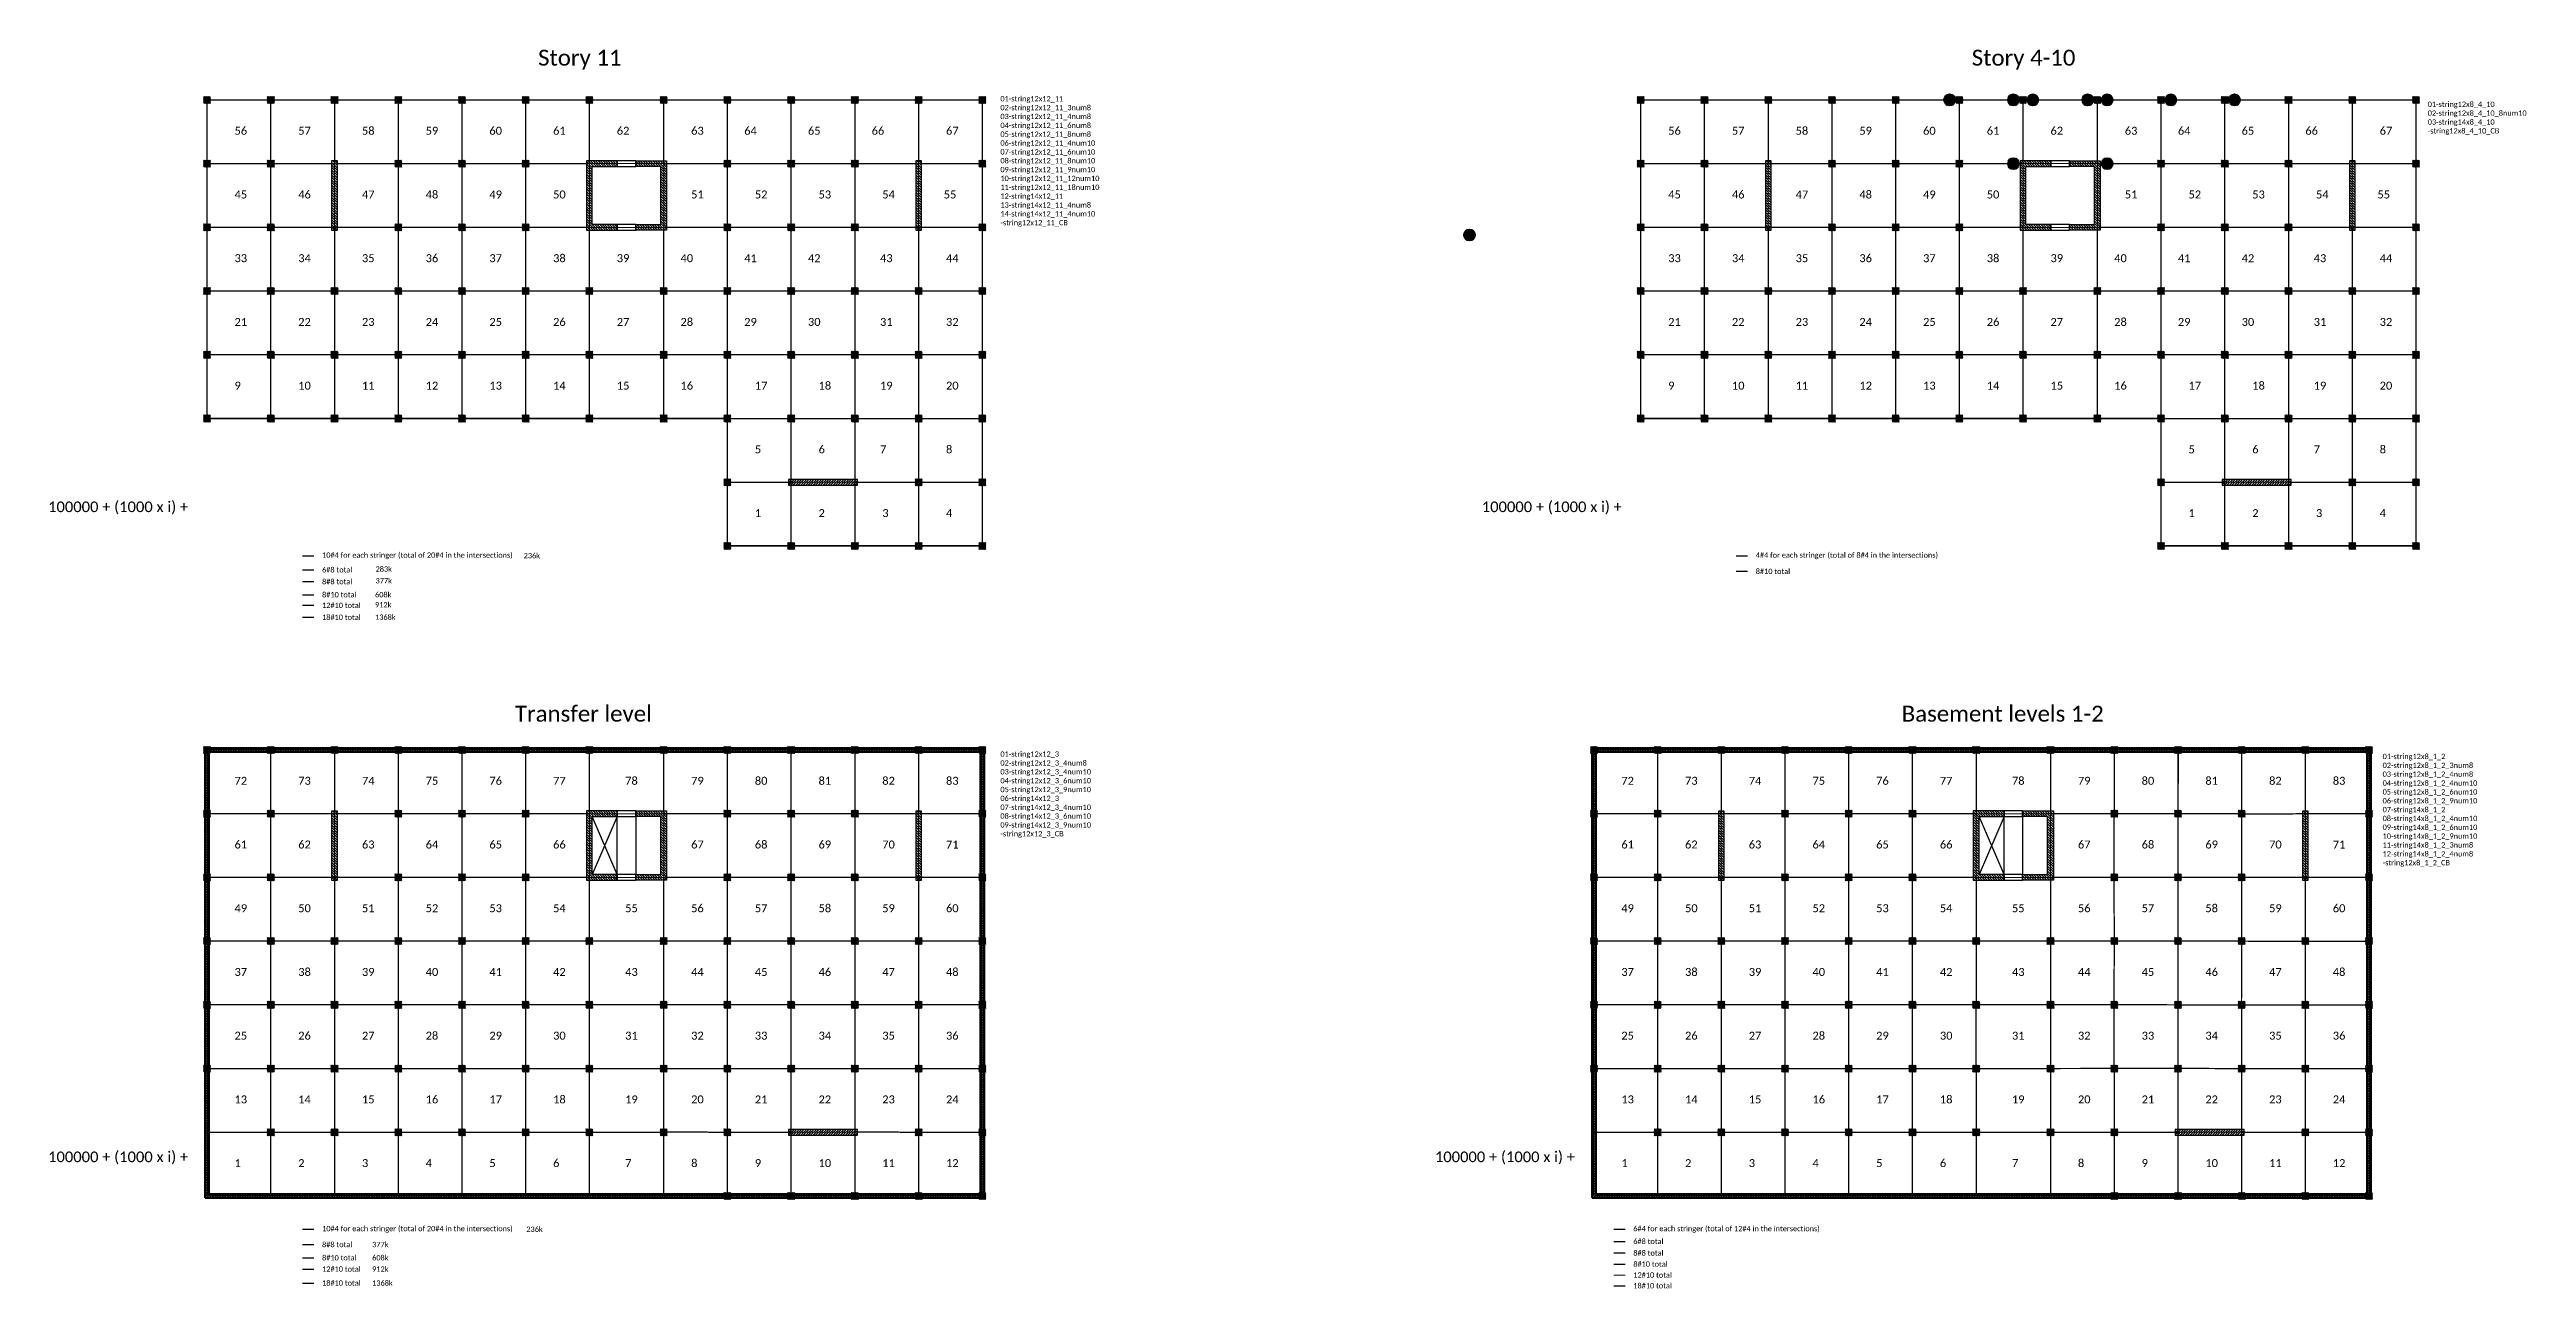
# Model space of a CAD drawing. Header units: inches. Extents: x -30573 to 11520, y -22457 to 4202.
# Drawn here: x -15165 to -3969, y -22271 to -16671 of the extents above; entities that cross this region are included whole.
import ezdxf

# ---------------------------------------------------------------- set-up
doc = ezdxf.new("R2010")
doc.units = ezdxf.units.IN
doc.set_wipeout_variables(frame=1)
doc.layers.get('0').update_dxf_attribs({"lineweight": 70})
for name, color, linetype, lineweight in [('ACERO1', 6, 'Continuous', 50), ('ACERO2', 5, 'Continuous', 30), ('ACERO3', 4, 'Continuous', 25), ('ACERO4', 3, 'Continuous', 20), ('ACERO5', 2, 'Continuous', 20), ('ACERO6', 1, 'Continuous', 20), ('ACERO7', 8, 'Continuous', 20), ('CONCRETO1', 6, 'Continuous', 50), ('CONCRETO2', 5, 'Continuous', 30), ('CONCRETO3', 4, 'Continuous', 25), ('CONCRETO7', 8, 'Continuous', 9), ('LAMARILLO', 2, 'Continuous', 15), ('TEXTO', 1, 'Continuous', 13)]:
    doc.layers.add(name, color=color, linetype=linetype, lineweight=lineweight)
doc.styles.add('CopyA1_16', font='calibri.ttf', dxfattribs={"height": 24})
pattern_1 = [(135, (-9277.635, -21948.888), (-5.61266, -5.61266), [])]
pattern_2 = [(135, (-9277.635, -19010.805), (-5.61266, -5.61266), [])]
pattern_3 = [(135, (-3008.956, -21948.888), (-5.61266, -5.61266), [])]
pattern_4 = [(135, (-2797.02, -19010.805), (-5.61266, -5.61266), [])]

msp = doc.modelspace()

# ---------------------------------------------------------------- texts
at = {"layer": 'LAMARILLO', "char_height": 36, "attachment_point": 4, "style": 'CopyA1_16'}
for s, insert in [('58', (-13753.113, -17038.563)), ('58', (-7272.498, -17038.563)), ('56', (-14329.113, -17038.563)), ('57', (-14041.113, -17038.563)), ('59', (-13465.113, -17038.563)), ('60', (-13177.113, -17038.563)), ('61', (-12889.113, -17038.563)), ('62', (-12601.113, -17038.563)), ('63', (-12265.113, -17038.563)), ('64', (-12025.113, -17038.563)), ('65', (-11737.113, -17038.563)), ('66', (-11449.113, -17038.563)), ('67', (-11113.113, -17038.563)), ('56', (-7848.498, -17038.563)), ('57', (-7560.498, -17038.563)), ('59', (-6984.498, -17038.563)), ('60', (-6696.498, -17038.563)), ('61', (-6408.498, -17038.563)), ('62', (-6120.498, -17038.563)), ('63', (-5784.498, -17038.563)), ('64', (-5544.498, -17038.563)), ('65', (-5256.498, -17038.563)), ('66', (-4968.498, -17038.563)), ('67', (-4632.498, -17038.563)), ('45', (-14329.113, -17326.563)), ('46', (-14041.113, -17326.563)), ('47', (-13753.113, -17326.563)), ('48', (-13465.113, -17326.563)), ('49', (-13177.113, -17326.563)), ('50', (-12889.113, -17326.563)), ('51', (-12265.113, -17326.563)), ('52', (-11977.113, -17326.563)), ('53', (-11689.113, -17326.563)), ('54', (-11401.113, -17326.563)), ('55', (-11123.358, -17326.563)), ('45', (-7848.498, -17326.563)), ('46', (-7560.498, -17326.563)), ('47', (-7272.498, -17326.563)), ('48', (-6984.498, -17326.563)), ('49', (-6696.498, -17326.563)), ('50', (-6408.498, -17326.563)), ('51', (-5784.498, -17326.563)), ('52', (-5496.498, -17326.563)), ('53', (-5208.498, -17326.563)), ('54', (-4920.498, -17326.563)), ('55', (-4642.743, -17326.563)), ('33', (-14329.113, -17614.563)), ('34', (-14041.113, -17614.563)), ('35', (-13753.113, -17614.563)), ('36', (-13465.113, -17614.563)), ('37', (-13177.113, -17614.563)), ('38', (-12889.113, -17614.563)), ('39', (-12601.113, -17614.563)), ('40', (-12313.113, -17614.563)), ('41', (-12025.113, -17614.563)), ('42', (-11737.113, -17614.563)), ('43', (-11411.358, -17614.563)), ('44', (-11113.113, -17614.563)), ('33', (-7848.498, -17614.563)), ('34', (-7560.498, -17614.563)), ('35', (-7272.498, -17614.563)), ('36', (-6984.498, -17614.563)), ('37', (-6696.498, -17614.563)), ('38', (-6408.498, -17614.563)), ('39', (-6120.498, -17614.563)), ('40', (-5832.498, -17614.563)), ('41', (-5544.498, -17614.563)), ('42', (-5256.498, -17614.563)), ('43', (-4930.743, -17614.563)), ('44', (-4632.498, -17614.563)), ('21', (-14329.113, -17902.563)), ('22', (-14041.113, -17902.563)), ('23', (-13753.113, -17902.563)), ('24', (-13465.113, -17902.563)), ('25', (-13177.113, -17902.563)), ('26', (-12889.113, -17902.563)), ('27', (-12601.113, -17902.563)), ('28', (-12313.113, -17902.563)), ('29', (-12025.113, -17902.563)), ('30', (-11737.113, -17902.563)), ('31', (-11411.358, -17902.563)), ('32', (-11113.113, -17902.563)), ('21', (-7848.498, -17902.563)), ('22', (-7560.498, -17902.563)), ('23', (-7272.498, -17902.563)), ('24', (-6984.498, -17902.563)), ('25', (-6696.498, -17902.563)), ('26', (-6408.498, -17902.563)), ('27', (-6120.498, -17902.563)), ('28', (-5832.498, -17902.563)), ('29', (-5544.498, -17902.563)), ('30', (-5256.498, -17902.563)), ('31', (-4930.743, -17902.563)), ('32', (-4632.498, -17902.563)), ('9', (-14329.113, -18190.563)), ('10', (-14041.113, -18190.563)), ('11', (-13753.113, -18190.563)), ('12', (-13465.113, -18190.563)), ('13', (-13177.113, -18190.563)), ('14', (-12889.113, -18190.563)), ('15', (-12601.113, -18190.563)), ('16', (-12313.113, -18190.563)), ('17', (-11977.113, -18190.563)), ('18', (-11689.113, -18190.563)), ('19', (-11411.358, -18190.563)), ('20', (-11113.113, -18190.563)), ('9', (-7848.498, -18190.563)), ('10', (-7560.498, -18190.563)), ('11', (-7272.498, -18190.563)), ('12', (-6984.498, -18190.563)), ('13', (-6696.498, -18190.563)), ('14', (-6408.498, -18190.563)), ('15', (-6120.498, -18190.563)), ('16', (-5832.498, -18190.563)), ('17', (-5496.498, -18190.563)), ('18', (-5208.498, -18190.563)), ('19', (-4930.743, -18190.563)), ('20', (-4632.498, -18190.563)), ('5', (-11977.113, -18478.563)), ('6', (-11689.113, -18478.563)), ('7', (-11411.358, -18478.563)), ('8', (-11113.113, -18478.563)), ('5', (-5496.498, -18478.563)), ('6', (-5208.498, -18478.563)), ('7', (-4930.743, -18478.563)), ('8', (-4632.498, -18478.563)), ('1', (-11977.113, -18766.563)), ('2', (-11689.113, -18766.563)), ('3', (-11401.113, -18766.563)), ('4', (-11113.113, -18766.563)), ('1', (-5496.498, -18766.563)), ('2', (-5208.498, -18766.563)), ('3', (-4920.498, -18766.563)), ('4', (-4632.498, -18766.563)), ('72', (-14329.113, -19976.646)), ('73', (-14041.113, -19976.646)), ('74', (-13753.113, -19976.646)), ('75', (-13465.113, -19976.646)), ('77', (-12889.113, -19976.646)), ('78', (-12563.358, -19976.646)), ('79', (-12265.113, -19976.646)), ('80', (-11977.113, -19976.646)), ('81', (-11689.113, -19976.646)), ('82', (-11401.113, -19976.646)), ('83', (-11113.113, -19976.646)), ('72', (-8060.434, -19976.646)), ('73', (-7772.434, -19976.646)), ('74', (-7484.434, -19976.646)), ('75', (-7196.434, -19976.646)), ('77', (-6620.434, -19976.646)), ('78', (-6294.68, -19976.646)), ('79', (-5996.434, -19976.646)), ('80', (-5708.434, -19976.646)), ('81', (-5420.434, -19976.646)), ('82', (-5132.434, -19976.646)), ('83', (-4844.434, -19976.646)), ('61', (-14329.113, -20264.646)), ('62', (-14041.113, -20264.646)), ('63', (-13753.113, -20264.646)), ('64', (-13465.113, -20264.646)), ('65', (-13177.113, -20264.646)), ('66', (-12889.113, -20264.646)), ('67', (-12265.113, -20264.646)), ('68', (-11977.113, -20264.646)), ('69', (-11689.113, -20264.646)), ('70', (-11401.113, -20264.646)), ('71', (-11113.113, -20264.646)), ('61', (-8060.434, -20264.646)), ('62', (-7772.434, -20264.646)), ('63', (-7484.434, -20264.646)), ('64', (-7196.434, -20264.646)), ('65', (-6908.434, -20264.646)), ('66', (-6620.434, -20264.646)), ('67', (-5996.434, -20264.646)), ('68', (-5708.434, -20264.646)), ('69', (-5420.434, -20264.646)), ('70', (-5132.434, -20264.646)), ('71', (-4844.434, -20264.646)), ('49', (-14329.113, -20552.646)), ('50', (-14041.113, -20552.646)), ('51', (-13753.113, -20552.646)), ('52', (-13465.113, -20552.646)), ('53', (-13177.113, -20552.646)), ('54', (-12889.113, -20552.646)), ('55', (-12563.358, -20552.646)), ('56', (-12265.113, -20552.646)), ('57', (-11977.113, -20552.646)), ('58', (-11689.113, -20552.646)), ('59', (-11401.113, -20552.646)), ('60', (-11113.113, -20552.646)), ('49', (-8060.434, -20552.646)), ('50', (-7772.434, -20552.646)), ('51', (-7484.434, -20552.646)), ('52', (-7196.434, -20552.646)), ('53', (-6908.434, -20552.646)), ('54', (-6620.434, -20552.646)), ('55', (-6294.68, -20552.646)), ('56', (-5996.434, -20552.646)), ('57', (-5708.434, -20552.646)), ('58', (-5420.434, -20552.646)), ('59', (-5132.434, -20552.646)), ('60', (-4844.434, -20552.646)), ('37', (-14329.113, -20840.646)), ('38', (-14041.113, -20840.646)), ('39', (-13753.113, -20840.646)), ('40', (-13465.113, -20840.646)), ('41', (-13177.113, -20840.646)), ('42', (-12889.113, -20840.646)), ('43', (-12563.358, -20840.646)), ('44', (-12265.113, -20840.646)), ('45', (-11977.113, -20840.646)), ('46', (-11689.113, -20840.646)), ('47', (-11401.113, -20840.646)), ('48', (-11113.113, -20840.646)), ('37', (-8060.434, -20840.646)), ('38', (-7772.434, -20840.646)), ('39', (-7484.434, -20840.646)), ('40', (-7196.434, -20840.646)), ('41', (-6908.434, -20840.646)), ('42', (-6620.434, -20840.646)), ('43', (-6294.68, -20840.646)), ('44', (-5996.434, -20840.646)), ('45', (-5708.434, -20840.646)), ('46', (-5420.434, -20840.646)), ('47', (-5132.434, -20840.646)), ('48', (-4844.434, -20840.646)), ('25', (-14329.113, -21128.646)), ('26', (-14041.113, -21128.646)), ('27', (-13753.113, -21128.646)), ('28', (-13465.113, -21128.646)), ('29', (-13177.113, -21128.646)), ('30', (-12889.113, -21128.646)), ('31', (-12563.358, -21128.646)), ('32', (-12265.113, -21128.646)), ('33', (-11977.113, -21128.646)), ('34', (-11689.113, -21128.646)), ('35', (-11401.113, -21128.646)), ('36', (-11113.113, -21128.646)), ('25', (-8060.434, -21128.646)), ('26', (-7772.434, -21128.646)), ('27', (-7484.434, -21128.646)), ('28', (-7196.434, -21128.646)), ('29', (-6908.434, -21128.646)), ('30', (-6620.434, -21128.646)), ('31', (-6294.68, -21128.646)), ('32', (-5996.434, -21128.646)), ('33', (-5708.434, -21128.646)), ('34', (-5420.434, -21128.646)), ('35', (-5132.434, -21128.646)), ('36', (-4844.434, -21128.646)), ('13', (-14329.113, -21416.646)), ('14', (-14041.113, -21416.646)), ('15', (-13753.113, -21416.646)), ('16', (-13465.113, -21416.646)), ('17', (-13177.113, -21416.646)), ('18', (-12889.113, -21416.646)), ('19', (-12563.358, -21416.646)), ('20', (-12265.113, -21416.646)), ('21', (-11977.113, -21416.646)), ('22', (-11689.113, -21416.646)), ('23', (-11401.113, -21416.646)), ('24', (-11113.113, -21416.646)), ('13', (-8060.434, -21416.646)), ('14', (-7772.434, -21416.646)), ('15', (-7484.434, -21416.646)), ('16', (-7196.434, -21416.646)), ('17', (-6908.434, -21416.646)), ('18', (-6620.434, -21416.646)), ('19', (-6294.68, -21416.646)), ('20', (-5996.434, -21416.646)), ('21', (-5708.434, -21416.646)), ('22', (-5420.434, -21416.646)), ('23', (-5132.434, -21416.646)), ('24', (-4844.434, -21416.646)), ('1', (-14329.113, -21704.646)), ('2', (-14041.113, -21704.646)), ('3', (-13753.113, -21704.646)), ('4', (-13465.113, -21704.646)), ('5', (-13177.113, -21704.646)), ('6', (-12889.113, -21704.646)), ('7', (-12563.358, -21704.646)), ('8', (-12265.113, -21704.646)), ('9', (-11977.113, -21704.646)), ('10', (-11689.113, -21704.646)), ('11', (-11401.113, -21704.646)), ('12', (-11113.113, -21704.646)), ('1', (-8060.434, -21704.646)), ('2', (-7772.434, -21704.646)), ('3', (-7484.434, -21704.646)), ('4', (-7196.434, -21704.646)), ('5', (-6908.434, -21704.646)), ('6', (-6620.434, -21704.646)), ('7', (-6294.68, -21704.646)), ('8', (-5996.434, -21704.646)), ('9', (-5708.434, -21704.646)), ('10', (-5420.434, -21704.646)), ('11', (-5132.434, -21704.646)), ('12', (-4844.434, -21704.646))]:
    msp.add_mtext(s, dxfattribs=dict(at, insert=insert))
at = {"layer": 'LAMARILLO', "char_height": 36, "width": 175.1039, "attachment_point": 4, "style": 'CopyA1_16'}
for insert in [(-13177.113, -19976.646), (-6908.434, -19976.646)]:
    msp.add_mtext('76', dxfattribs=dict(at, insert=insert))
at = {"layer": 'TEXTO', "attachment_point": 4, "style": 'CopyA1_16'}
for s, insert, char_height in [('Story 11', (-12957.018, -16717.137), 72), ('Story 4-10', (-6476.403, -16717.137), 72), ('\\A1;01-string12x8_4_10\\P02-string12x8_4_10_8num10\\P03-string14x8_4_10\\P-string12x8_4_10_CB', (-4415.383, -16981.894), 24), ('100000 + (1000 x i) +', (-15171.816, -18743.244), 48), ('100000 + (1000 x i) +', (-8691.201, -18743.244), 48), ('\\A1;6#8 total', (-13933.419, -19022.952), 24), ('\\A1;10#4 for each stringer (total of 20#4 in the intersections)', (-13933.419, -18959.672), 24), ('\\A1;283k', (-13691.503, -19019.421), 24), ('\\A1;236k', (-13022.073, -18958.88), 24), ('\\A1;4#4 for each stringer (total of 8#4 in the intersections)', (-7452.804, -18959.672), 24), ('\\A1;8#10 total', (-7452.804, -19029.936), 24), ('\\A1;8#8 total', (-13933.419, -19076.427), 24), ('\\A1;8#10 total', (-13933.419, -19135.462), 24), ('\\A1;608k', (-13693.986, -19135.462), 24), ('\\A1;377k', (-13691.503, -19072.493), 24), ('\\A1;12#10 total', (-13933.419, -19183.539), 24), ('\\A1;18#10 total', (-13933.419, -19237.366), 24), ('\\A1;912k', (-13693.986, -19180.873), 24), ('\\A1;1368k', (-13693.986, -19237.067), 24), ('Transfer level', (-13061.858, -19673.6), 72), ('Basement levels 1-2', (-6793.18, -19673.6), 72), ('\\A1;01-string12x8_1_2\\P02-string12x8_1_2_3num8\\P03-string12x8_1_2_4num8\\P04-string12x8_1_2_4num10\\P05-string12x8_1_2_6num10\\P06-string12x8_1_2_9num10\\P07-string14x8_1_2\\P08-string14x8_1_2_4num10\\P09-string14x8_1_2_6num10\\P10-string14x8_1_2_9num10\\P11-string14x8_1_2_3num8\\P12-string14x8_1_2_4num8\\P-string12x8_1_2_CB', (-4619.319, -20109.746), 24), ('100000 + (1000 x i) +', (-15171.816, -21681.327), 48), ('100000 + (1000 x i) +', (-8903.137, -21681.327), 48), ('\\A1;10#4 for each stringer (total of 20#4 in the intersections)', (-13933.419, -22003.589), 24), ('\\A1;236k', (-13010.124, -22003.589), 24), ('\\A1;6#4 for each stringer (total of 12#4 in the intersections)', (-8006.296, -22003.589), 24), ('\\A1;6#8 total', (-8006.296, -22058.334), 24), ('\\A1;8#8 total', (-13933.419, -22072.65), 24), ('\\A1;8#10 total', (-13933.419, -22132.418), 24), ('\\A1;608k', (-13707.237, -22132.418), 24), ('\\A1;377k', (-13707.237, -22072.65), 24), ('\\A1;8#8 total', (-8006.296, -22110.849), 24), ('\\A1;8#10 total', (-8006.296, -22161.022), 24), ('\\A1;12#10 total', (-13933.419, -22183.54), 24), ('\\A1;18#10 total', (-13933.419, -22246.646), 24), ('\\A1;912k', (-13707.237, -22183.54), 24), ('\\A1;1368k', (-13707.237, -22246.646), 24), ('\\A1;12#10 total', (-8006.296, -22210.448), 24), ('\\A1;18#10 total', (-8006.296, -22258.926), 24)]:
    msp.add_mtext(s, dxfattribs=dict(at, insert=insert, char_height=char_height))
at = {"layer": 'TEXTO', "char_height": 24, "width": 358.51588, "attachment_point": 4, "style": 'CopyA1_16'}
for s, insert in [('\\A1;01-string12x12_11\\P02-string12x12_11_3num8\\P03-string12x12_11_4num8\\P04-string12x12_11_6num8\\P05-string12x12_11_8num8\\P06-string12x12_11_4num10\\P07-string12x12_11_6num10\\P08-string12x12_11_8num10\\P09-string12x12_11_9num10\\P10-string12x12_11_12num10\\P11-string12x12_11_18num10\\P12-string14x12_11\\P13-string14x12_11_4num8\\P14-string14x12_11_4num10\\P-string12x12_11_CB', (-10867.295, -17176.952)), ('\\A1;01-string12x12_3\\P02-string12x12_3_4num8\\P03-string12x12_3_4num10\\P04-string12x12_3_6num10\\P05-string12x12_3_9num10\\P06-string14x12_3\\P07-string14x12_3_4num10\\P08-string14x12_3_6num10\\P09-string14x12_3_9num10\\P-string12x12_3_CB', (-10867.295, -20039.027))]:
    msp.add_mtext(s, dxfattribs=dict(at, insert=insert))

# ---------------------------------------------------------------- blocks, each defined once
blk = doc.blocks.new('C32x32')
blk.add_wipeout([(-16, -16), (16, -16), (16, 16), (-16, 16)]).dxf.layer = 'CONCRETO2'
at = {"layer": 'CONCRETO7'}
h = blk.add_hatch(dxfattribs=at)
h.set_pattern_fill('ANSI31', color=256)
h.set_pattern_definition([(45, (8374.7102, -1283.7708), (-2.245064, 2.245064), [])])
h.paths.add_polyline_path([(-16, -16), (16, -16), (16, 16), (-16, 16)])

# ---------------------------------------------------------------- hatches: boundary and pattern name
h = msp.add_hatch(color=256)
h.dxf.hatch_style = 1
edge = h.paths.add_edge_path()
edge.add_arc((-6288.568, -17187.003), 24, 0, 360)
h = msp.add_hatch(color=256)
h.dxf.hatch_style = 1
edge = h.paths.add_edge_path()
edge.add_arc((-5864.465, -17187.003), 24, 0, 360)
h = msp.add_hatch(color=256)
h.dxf.hatch_style = 1
edge = h.paths.add_edge_path()
edge.add_arc((-8746.966, -17509.459), 24, 0, 360)
at = {"layer": 'CONCRETO7'}
h = msp.add_hatch(dxfattribs=at)
h.set_pattern_fill('ANSI31', color=256, scale=2.5, angle=90)
h.set_pattern_definition([(135, (-7540.164, -31512.325), (-5.61266, -5.61266), [])])
h.paths.add_polyline_path([(-13890.131, -17175.003), (-13890.131, -17487.003), (-13864.131, -17487.003), (-13864.131, -17175.003)])
h = msp.add_hatch(dxfattribs=at)
h.set_pattern_fill('ANSI31', color=256, scale=2.5, angle=90)
h.set_pattern_definition(pattern_2)
h.paths.add_polyline_path([(-12599.131, -17462.003), (-12712.131, -17462.003), (-12712.131, -17200.003), (-12599.131, -17200.003), (-12599.131, -17174.003), (-12738.131, -17174.003), (-12738.131, -17488.003), (-12599.131, -17488.003)])
h = msp.add_hatch(dxfattribs=at)
h.set_pattern_fill('ANSI31', color=256, scale=2.5, angle=90)
h.set_pattern_definition(pattern_2)
h.paths.add_polyline_path([(-12515.131, -17462.003), (-12402.131, -17462.003), (-12402.131, -17200.003), (-12515.131, -17200.003), (-12515.131, -17174.003), (-12376.131, -17174.003), (-12376.131, -17488.003), (-12515.131, -17488.003)])
h = msp.add_hatch(dxfattribs=at)
h.set_pattern_fill('ANSI31', color=256, scale=2.5, angle=90)
h.set_pattern_definition([(135, (-4900.164, -31512.325), (-5.61266, -5.61266), [])])
h.paths.add_polyline_path([(-11250.131, -17175.003), (-11250.131, -17487.003), (-11224.131, -17487.003), (-11224.131, -17175.003)])
h = msp.add_hatch(dxfattribs=at)
h.set_pattern_fill('ANSI31', color=256, scale=2.5, angle=90)
h.set_pattern_definition([(135, (-1059.549, -31512.325), (-5.61266, -5.61266), [])])
h.paths.add_polyline_path([(-7409.517, -17175.003), (-7409.517, -17487.003), (-7383.517, -17487.003), (-7383.517, -17175.003)])
h = msp.add_hatch(dxfattribs=at)
h.set_pattern_fill('ANSI31', color=256, scale=2.5, angle=90)
h.set_pattern_definition(pattern_4)
h.paths.add_polyline_path([(-6118.517, -17462.003), (-6231.517, -17462.003), (-6231.517, -17200.003), (-6118.517, -17200.003), (-6118.517, -17174.003), (-6257.517, -17174.003), (-6257.517, -17488.003), (-6118.517, -17488.003)])
h = msp.add_hatch(dxfattribs=at)
h.set_pattern_fill('ANSI31', color=256, scale=2.5, angle=90)
h.set_pattern_definition(pattern_4)
h.paths.add_polyline_path([(-6034.517, -17462.003), (-5921.517, -17462.003), (-5921.517, -17200.003), (-6034.517, -17200.003), (-6034.517, -17174.003), (-5895.517, -17174.003), (-5895.517, -17488.003), (-6034.517, -17488.003)])
h = msp.add_hatch(dxfattribs=at)
h.set_pattern_fill('ANSI31', color=256, scale=2.5, angle=90)
h.set_pattern_definition([(135, (1580.451, -31512.325), (-5.61266, -5.61266), [])])
h.paths.add_polyline_path([(-4769.517, -17175.003), (-4769.517, -17487.003), (-4743.517, -17487.003), (-4743.517, -17175.003)])
h = msp.add_hatch(dxfattribs=at)
h.set_pattern_fill('ANSI31', color=256, scale=2.5)
h.set_pattern_definition([(45, (-25850.453, -24963.971), (-5.61266, 5.61266), [])])
h.paths.add_polyline_path([(-11513.131, -18614.003), (-11825.131, -18614.003), (-11825.131, -18640.003), (-11513.131, -18640.003)])
h = msp.add_hatch(dxfattribs=at)
h.set_pattern_fill('ANSI31', color=256, scale=2.5)
h.set_pattern_definition([(45, (-19369.838, -24963.971), (-5.61266, 5.61266), [])])
h.paths.add_polyline_path([(-5032.517, -18614.003), (-5344.517, -18614.003), (-5344.517, -18640.003), (-5032.517, -18640.003)])
h = msp.add_hatch(dxfattribs=at)
h.set_pattern_fill('ANSI31', color=256, scale=2.5, angle=90)
h.set_pattern_definition([(135, (2572.372, -12228.119), (-5.61266, -5.61266), [])])
h.paths.add_polyline_path([(-14461.131, -21861.086), (-14461.131, -19829.086), (-10941.131, -19829.086), (-10941.131, -21861.086)])
h.paths.add_polyline_path([(-14445.131, -21845.086), (-14445.131, -19845.086), (-10957.131, -19845.086), (-10957.131, -21845.086)], flags=16)
h = msp.add_hatch(dxfattribs=at)
h.set_pattern_fill('ANSI31', color=256, scale=2.5, angle=90)
h.set_pattern_definition([(135, (8841.051, -12228.119), (-5.61266, -5.61266), [])])
h.paths.add_polyline_path([(-8192.453, -21861.086), (-8192.453, -19829.086), (-4672.453, -19829.086), (-4672.453, -21861.086)])
h.paths.add_polyline_path([(-8176.453, -21845.086), (-8176.453, -19845.086), (-4688.453, -19845.086), (-4688.453, -21845.086)], flags=16)
h = msp.add_hatch(dxfattribs=at)
h.set_pattern_fill('ANSI31', color=256, scale=2.5, angle=90)
h.set_pattern_definition([(135, (-7540.164, -34450.408), (-5.61266, -5.61266), [])])
h.paths.add_polyline_path([(-13890.131, -20113.086), (-13890.131, -20425.086), (-13864.131, -20425.086), (-13864.131, -20113.086)])
h = msp.add_hatch(dxfattribs=at)
h.set_pattern_fill('ANSI31', color=256, scale=2.5, angle=90)
h.set_pattern_definition(pattern_1)
h.paths.add_polyline_path([(-12599.131, -20400.086), (-12712.131, -20400.086), (-12712.131, -20138.086), (-12599.131, -20138.086), (-12599.131, -20112.086), (-12738.131, -20112.086), (-12738.131, -20426.086), (-12599.131, -20426.086)])
h = msp.add_hatch(dxfattribs=at)
h.set_pattern_fill('ANSI31', color=256, scale=2.5, angle=90)
h.set_pattern_definition(pattern_1)
h.paths.add_polyline_path([(-12515.131, -20400.086), (-12402.131, -20400.086), (-12402.131, -20138.086), (-12515.131, -20138.086), (-12515.131, -20112.086), (-12376.131, -20112.086), (-12376.131, -20426.086), (-12515.131, -20426.086)])
h = msp.add_hatch(dxfattribs=at)
h.set_pattern_fill('ANSI31', color=256, scale=2.5, angle=90)
h.set_pattern_definition([(135, (-4900.164, -34450.408), (-5.61266, -5.61266), [])])
h.paths.add_polyline_path([(-11250.131, -20113.086), (-11250.131, -20425.086), (-11224.131, -20425.086), (-11224.131, -20113.086)])
h = msp.add_hatch(dxfattribs=at)
h.set_pattern_fill('ANSI31', color=256, scale=2.5, angle=90)
h.set_pattern_definition([(135, (-1271.485, -34450.408), (-5.61266, -5.61266), [])])
h.paths.add_polyline_path([(-7621.453, -20113.086), (-7621.453, -20425.086), (-7595.453, -20425.086), (-7595.453, -20113.086)])
h = msp.add_hatch(dxfattribs=at)
h.set_pattern_fill('ANSI31', color=256, scale=2.5, angle=90)
h.set_pattern_definition(pattern_3)
h.paths.add_polyline_path([(-6330.453, -20400.086), (-6443.453, -20400.086), (-6443.453, -20138.086), (-6330.453, -20138.086), (-6330.453, -20112.086), (-6469.453, -20112.086), (-6469.453, -20426.086), (-6330.453, -20426.086)])
h = msp.add_hatch(dxfattribs=at)
h.set_pattern_fill('ANSI31', color=256, scale=2.5, angle=90)
h.set_pattern_definition(pattern_3)
h.paths.add_polyline_path([(-6246.453, -20400.086), (-6133.453, -20400.086), (-6133.453, -20138.086), (-6246.453, -20138.086), (-6246.453, -20112.086), (-6107.453, -20112.086), (-6107.453, -20426.086), (-6246.453, -20426.086)])
h = msp.add_hatch(dxfattribs=at)
h.set_pattern_fill('ANSI31', color=256, scale=2.5, angle=90)
h.set_pattern_definition([(135, (1368.515, -34450.408), (-5.61266, -5.61266), [])])
h.paths.add_polyline_path([(-4981.453, -20113.086), (-4981.453, -20425.086), (-4955.453, -20425.086), (-4955.453, -20113.086)])
h = msp.add_hatch(dxfattribs=at)
h.set_pattern_fill('ANSI31', color=256, scale=2.5)
h.set_pattern_definition([(45, (-25850.453, -27902.054), (-5.61266, 5.61266), [])])
h.paths.add_polyline_path([(-11513.131, -21552.086), (-11825.131, -21552.086), (-11825.131, -21578.086), (-11513.131, -21578.086)])
h = msp.add_hatch(dxfattribs=at)
h.set_pattern_fill('ANSI31', color=256, scale=2.5)
h.set_pattern_definition([(45, (-19581.7744, -27902.054), (-5.61266, 5.61266), [])])
h.paths.add_polyline_path([(-5244.453, -21552.086), (-5556.453, -21552.086), (-5556.453, -21578.086), (-5244.453, -21578.086)])

# ---------------------------------------------------------------- linework, layer by layer
for centre in [(-6288.568, -17187.003), (-5864.465, -17187.003), (-8746.966, -17509.459)]:
    msp.add_circle(centre, 24)
at = {"layer": 'ACERO1', "const_width": 6}
for points in [[(-14453.131, -16899.003), (-13877.131, -16899.003)], [(-14453.131, -18339.003), (-14453.131, -16899.003)], [(-14165.131, -18339.003), (-14165.131, -16899.003)], [(-13589.131, -18339.003), (-13589.131, -16899.003)], [(-13301.131, -18339.003), (-13301.131, -16899.003)], [(-13013.131, -18339.003), (-13013.131, -16899.003)], [(-12725.131, -17187.003), (-12725.131, -16899.003)], [(-12389.131, -17187.003), (-12389.131, -16899.003)], [(-12101.131, -18051.003), (-12101.131, -16899.003)], [(-11813.131, -18915.003), (-11813.131, -16899.003)], [(-11525.131, -18915.003), (-11525.131, -16899.003)], [(-11237.131, -16899.003), (-10949.131, -16899.003)], [(-10949.131, -16899.003), (-10949.131, -17187.003)], [(-7972.517, -16899.003), (-6532.517, -16899.003)], [(-7972.517, -18339.003), (-7972.517, -16899.003)], [(-7684.517, -18339.003), (-7684.517, -16899.003)], [(-7396.517, -17187.003), (-7396.517, -16899.003)], [(-7108.517, -18339.003), (-7108.517, -16899.003)], [(-6820.517, -18339.003), (-6820.517, -16899.003)], [(-6532.517, -18339.003), (-6532.517, -16899.003)], [(-6244.517, -17187.003), (-6244.517, -16899.003)], [(-5908.517, -17187.003), (-5908.517, -16899.003)], [(-5620.517, -18915.003), (-5620.517, -16899.003)], [(-4468.517, -16899.003), (-5620.517, -16899.003)], [(-5332.517, -18915.003), (-5332.517, -16899.003)], [(-5044.517, -18915.003), (-5044.517, -16899.003)], [(-4756.517, -17187.003), (-4756.517, -16899.003)], [(-4468.517, -18915.003), (-4468.517, -16899.003)], [(-14453.131, -17187.003), (-13877.131, -17187.003)], [(-10949.131, -17187.003), (-11525.131, -17187.003)], [(-7972.517, -17187.003), (-6244.517, -17187.003)], [(-4468.517, -17187.003), (-5908.517, -17187.003)], [(-14453.131, -17475.003), (-13013.131, -17475.003)], [(-10949.131, -17475.003), (-12101.131, -17475.003)], [(-7972.517, -17475.003), (-6244.517, -17475.003)], [(-7396.517, -18339.003), (-7396.517, -17475.003)], [(-6244.517, -18339.003), (-6244.517, -17475.003)], [(-4468.517, -17475.003), (-5908.517, -17475.003)], [(-5908.517, -18339.003), (-5908.517, -17475.003)], [(-4756.517, -18915.003), (-4756.517, -17475.003)], [(-14453.131, -17763.003), (-13301.131, -17763.003)], [(-13877.131, -18339.003), (-13877.131, -17763.003)], [(-10949.131, -17763.003), (-12101.131, -17763.003)], [(-7972.517, -17763.003), (-4468.517, -17763.003)], [(-14453.131, -18051.003), (-13589.131, -18051.003)], [(-12725.131, -18339.003), (-12725.131, -18051.003)], [(-12389.131, -18339.003), (-12389.131, -18051.003)], [(-10949.131, -18051.003), (-11813.131, -18051.003)], [(-7972.517, -18051.003), (-4468.517, -18051.003)], [(-14453.131, -18339.003), (-13589.131, -18339.003)], [(-10949.131, -18339.003), (-11525.131, -18339.003)], [(-11237.131, -18915.003), (-11237.131, -18339.003)], [(-10949.131, -18915.003), (-10949.131, -18339.003)], [(-7972.517, -18339.003), (-4468.517, -18339.003)], [(-12101.131, -18915.003), (-12101.131, -18627.003)], [(-10949.131, -18627.003), (-11237.131, -18627.003)], [(-5620.517, -18627.003), (-5332.517, -18627.003)], [(-4468.517, -18627.003), (-5044.517, -18627.003)], [(-10949.131, -18915.003), (-12101.131, -18915.003)], [(-4468.517, -18915.003), (-5620.517, -18915.003)], [(-14022.658, -18960.199), (-13969.283, -18960.199)], [(-7542.043, -18960.199), (-7488.668, -18960.199)], [(-14165.131, -21853.086), (-14165.131, -19837.086)], [(-13589.131, -21853.086), (-13589.131, -19837.086)], [(-13301.131, -21853.086), (-13301.131, -19837.086)], [(-13013.131, -20701.086), (-13013.131, -19837.086)], [(-12101.131, -20125.086), (-12101.131, -19837.086)], [(-11813.131, -20413.086), (-11813.131, -19837.086)], [(-11525.131, -20413.086), (-11525.131, -19837.086)], [(-7896.453, -20413.086), (-7896.453, -19837.086)], [(-7320.453, -20125.086), (-7320.453, -19837.086)], [(-7032.453, -20125.086), (-7032.453, -19837.086)], [(-5256.453, -20125.086), (-5256.453, -19837.086)], [(-14453.131, -20125.086), (-13877.131, -20125.086)], [(-10949.131, -20125.086), (-11237.131, -20125.086)], [(-8184.453, -20125.086), (-7320.212, -20125.327)], [(-4680.453, -20125.086), (-5255.936, -20126.306)], [(-14453.131, -20413.086), (-13877.131, -20413.086)], [(-10949.131, -20413.086), (-11237.131, -20413.086)], [(-8184.453, -20413.086), (-7320.453, -20413.086)], [(-4680.453, -20413.086), (-5256.34, -20412.274)], [(-14453.131, -20701.086), (-14165.131, -20701.086)], [(-12389.131, -20701.086), (-10949.131, -20701.086)], [(-8184.453, -20701.086), (-7320.372, -20700.351)], [(-4680.453, -20701.736), (-5832.453, -20700.924)], [(-14453.131, -20989.086), (-13589.131, -20989.086)], [(-13877.131, -21853.086), (-13877.131, -20989.086)], [(-12389.131, -20989.086), (-10949.131, -20989.086)], [(-8184.453, -20989.086), (-7320.372, -20988.351)], [(-7896.453, -21853.086), (-7896.453, -20989.086)], [(-7608.453, -21853.086), (-7608.453, -20989.086)], [(-7320.453, -21853.086), (-7320.453, -20989.086)], [(-7032.453, -21853.086), (-7032.453, -20989.086)], [(-6744.453, -21853.086), (-6744.453, -20989.086)], [(-4680.453, -20989.736), (-5832.453, -20988.924)], [(-5544.453, -21853.086), (-5544.453, -20989.086)], [(-5256.453, -21853.086), (-5256.453, -20989.086)], [(-14453.131, -21277.086), (-13301.131, -21277.086)], [(-12101.131, -21277.086), (-10949.131, -21277.086)], [(-12101.131, -21853.086), (-12101.131, -21277.086)], [(-11813.131, -21853.086), (-11813.131, -21277.086)], [(-11525.131, -21853.086), (-11525.131, -21277.086)], [(-11237.131, -21853.086), (-11237.131, -21277.086)], [(-8184.453, -21277.086), (-6744.453, -21277.086)], [(-6456.453, -21853.086), (-6456.453, -21277.086)], [(-6120.453, -21853.086), (-6120.453, -21277.086)], [(-5832.453, -21853.086), (-5832.453, -21277.086)], [(-4680.453, -21277.54), (-5544.453, -21276.728)], [(-4968.453, -21853.086), (-4968.453, -21277.086)], [(-14453.131, -21565.086), (-13013.131, -21565.086)], [(-13013.131, -21853.086), (-13013.131, -21565.086)], [(-12725.131, -21853.086), (-12725.131, -21565.086)], [(-12389.131, -21853.086), (-12389.131, -21565.086)], [(-10949.131, -21565.086), (-11237.131, -21565.086)], [(-8184.453, -21565.086), (-6744.453, -21565.086)], [(-14022.658, -22004.116), (-13969.283, -22004.116)], [(-8095.535, -22004.116), (-8042.16, -22004.116)]]:
    msp.add_lwpolyline(points, dxfattribs=at)
at = {"layer": 'ACERO2', "const_width": 6}
for points in [[(-13301.131, -16899.003), (-13013.131, -16899.003)], [(-6532.517, -16899.003), (-5620.517, -16899.003)], [(-13301.131, -17187.003), (-13013.131, -17187.003)], [(-7542.043, -19030.463), (-7488.668, -19030.463)], [(-14022.658, -19184.066), (-13969.283, -19184.066)], [(-13877.131, -20125.086), (-13877.131, -19837.086)], [(-12725.131, -20112.086), (-12725.131, -19836.086)], [(-12389.131, -20112.086), (-12389.131, -19836.086)], [(-11237.131, -20125.086), (-11237.131, -19837.086)], [(-13877.131, -20125.086), (-13589.131, -20125.086)], [(-12101.131, -20125.086), (-11237.131, -20125.086)], [(-7032.332, -20125.327), (-6456.453, -20125.086)], [(-5544.573, -20125.327), (-6120.453, -20125.086)], [(-13877.131, -20413.086), (-13589.131, -20413.086)], [(-12389.131, -20413.086), (-11525.131, -20413.086)], [(-7608.453, -20413.086), (-7608.453, -20989.086)], [(-7031.973, -20413.086), (-6743.853, -20413.086)], [(-5544.573, -20413.178), (-6120.453, -20412.937)], [(-4968.453, -20413.086), (-4968.453, -20701.086)], [(-13877.131, -20989.086), (-13877.131, -20701.086)], [(-13589.131, -20701.086), (-12725.131, -20701.086)], [(-11237.131, -20989.086), (-11237.131, -20701.086)], [(-12725.131, -21565.086), (-12725.131, -20989.086)], [(-12389.131, -21565.086), (-12389.131, -20989.086)], [(-6457.671, -20989.086), (-6457.671, -21277.086)], [(-6120.453, -20989.086), (-6120.453, -21277.086)], [(-12725.131, -21565.086), (-12389.131, -21565.086)], [(-5832.453, -21565.086), (-5544.332, -21565.086)], [(-14022.658, -22132.945), (-13969.283, -22132.945)], [(-8095.535, -22161.549), (-8042.16, -22161.549)]]:
    msp.add_lwpolyline(points, dxfattribs=at)
at = {"layer": 'ACERO3', "const_width": 6}
for points in [[(-6744.453, -20125.086), (-6744.453, -19837.086)], [(-6456.453, -20125.086), (-6456.453, -19837.086)], [(-5832.453, -20125.086), (-5832.453, -19837.086)], [(-5543.234, -19837.086), (-5544.453, -20989.086)], [(-4968.453, -20125.086), (-4968.453, -19837.086)], [(-13013.131, -20125.086), (-13589.131, -20125.086)], [(-12389.131, -20125.086), (-12101.131, -20125.086)], [(-7032.573, -20125.327), (-7320.693, -20125.327)], [(-7320.212, -20125.086), (-7320.453, -20989.086)], [(-7032.212, -20125.086), (-7032.453, -20989.086)], [(-5544.332, -20125.327), (-5256.212, -20125.327)], [(-5255.935, -20125.086), (-5257.153, -20989.086)], [(-13877.131, -20413.086), (-13877.131, -20701.086)], [(-12725.131, -20413.086), (-13589.131, -20413.086)], [(-12725.131, -20413.086), (-12725.131, -20989.086)], [(-7896.212, -20413.086), (-7896.453, -20989.086)], [(-7032.573, -20413.086), (-7320.693, -20413.086)], [(-5544.332, -20413.178), (-5256.212, -20413.178)], [(-12389.131, -20701.086), (-12389.131, -20989.086)], [(-6456.453, -20700.937), (-7320.693, -20701.086)], [(-5832.453, -20701.089), (-5833.671, -21277.089)], [(-5833.062, -20989.086), (-7320.693, -20989.086)], [(-5544.453, -21276.728), (-6744.693, -21277.086)], [(-12389.131, -21563.605), (-12101.131, -21565.086)], [(-11525.131, -21563.605), (-11237.131, -21565.086)], [(-6744.453, -21565.086), (-6120.453, -21565.086)], [(-4680.453, -21565.086), (-4968.573, -21565.086)], [(-8095.535, -22058.861), (-8042.16, -22058.861)], [(-14022.658, -22184.066), (-13969.283, -22184.066)]]:
    msp.add_lwpolyline(points, dxfattribs=at)
at = {"layer": 'ACERO4', "const_width": 6}
for points in [[(-11813.131, -16899.003), (-11525.131, -16899.003)], [(-13589.131, -17187.003), (-13877.131, -17187.003)], [(-12101.131, -17187.003), (-11525.131, -17187.003)], [(-10949.131, -18339.003), (-10949.131, -17187.003)], [(-13013.131, -17763.003), (-12101.131, -17763.003)], [(-12725.131, -18051.003), (-12725.131, -17763.003)], [(-12389.131, -18051.003), (-12389.131, -17763.003)], [(-13589.131, -18051.003), (-13301.131, -18051.003)], [(-11813.131, -18051.003), (-12725.131, -18051.003)], [(-12101.131, -18627.003), (-12101.131, -18051.003)], [(-11237.131, -18339.003), (-11237.131, -18051.003)], [(-13589.131, -18339.003), (-13301.131, -18339.003)], [(-11813.131, -18339.003), (-11525.131, -18339.003)], [(-14022.658, -19076.953), (-13969.283, -19076.953)], [(-7608.453, -20125.086), (-7608.453, -19837.086)], [(-6120.453, -20125.086), (-6120.453, -19837.086)], [(-12101.131, -20125.086), (-12101.131, -21277.086)], [(-6745.281, -20989.086), (-6745.281, -20125.086)], [(-5832.453, -20701.086), (-5833.671, -20125.086)], [(-11813.131, -20413.086), (-11813.131, -21277.086)], [(-11525.131, -20413.086), (-11525.131, -21277.086)], [(-11525.131, -20413.086), (-11237.131, -20413.086)], [(-14165.131, -20701.086), (-13589.131, -20701.086)], [(-13013.131, -20701.086), (-13013.131, -21565.086)], [(-12725.131, -20701.086), (-12389.131, -20701.086)], [(-5831.234, -20701.086), (-6456.453, -20700.937)], [(-4968.453, -20701.086), (-4968.453, -21277.086)], [(-13589.131, -20989.086), (-12389.131, -20989.086)], [(-11237.131, -20989.086), (-11237.131, -21277.086)], [(-13301.131, -21277.086), (-12101.131, -21277.086)], [(-13013.131, -21565.086), (-12725.131, -21565.086)], [(-6120.453, -21565.086), (-5832.332, -21565.086)], [(-5256.453, -21565.086), (-4968.332, -21565.086)], [(-14022.658, -22073.176), (-13969.283, -22073.176)], [(-8095.535, -22111.376), (-8042.16, -22111.376)]]:
    msp.add_lwpolyline(points, dxfattribs=at)
at = {"layer": 'ACERO5', "const_width": 6}
for points in [[(-13877.131, -16899.003), (-13877.131, -17187.003)], [(-13589.131, -16899.003), (-13877.131, -16899.003)], [(-11237.131, -16899.003), (-11525.131, -16899.003)], [(-11237.131, -16899.003), (-11237.131, -17187.003)], [(-13013.131, -17475.003), (-12725.131, -17475.003)], [(-12389.131, -17475.003), (-12101.131, -17475.003)], [(-13301.131, -17763.003), (-13013.131, -17763.003)], [(-12101.131, -18627.003), (-11813.131, -18627.003)], [(-14022.658, -19023.479), (-13969.283, -19023.479)], [(-6120.453, -20701.086), (-6120.453, -20413.086)], [(-8095.535, -22259.452), (-8042.16, -22259.452)]]:
    msp.add_lwpolyline(points, dxfattribs=at)
at = {"layer": 'ACERO6', "const_width": 6}
for points in [[(-12101.131, -16899.003), (-13013.131, -16899.003)], [(-12725.131, -17187.003), (-13013.131, -17187.003)], [(-11237.131, -17475.003), (-11237.131, -17763.003)], [(-14022.658, -19237.893), (-13969.283, -19237.893)], [(-12725.131, -20125.086), (-13013.131, -20125.086)], [(-12389.131, -20413.086), (-12389.131, -20701.086)], [(-11237.131, -20413.086), (-11237.131, -20701.086)], [(-6458.589, -20413.086), (-6746.709, -20413.086)], [(-6456.453, -20413.086), (-6456.453, -20989.086)], [(-6120.453, -20701.086), (-6120.453, -20989.086)], [(-11813.131, -21565.086), (-12101.131, -21565.086)], [(-14022.658, -22247.173), (-13969.283, -22247.173)], [(-8095.535, -22210.975), (-8042.16, -22210.975)]]:
    msp.add_lwpolyline(points, dxfattribs=at)
at = {"layer": 'ACERO7', "const_width": 6}
for points in [[(-13589.131, -16899.003), (-13301.131, -16899.003)], [(-12101.131, -16899.003), (-11813.131, -16899.003)], [(-13589.131, -17187.003), (-13301.131, -17187.003)], [(-12389.131, -17187.003), (-12101.131, -17187.003)], [(-13877.131, -17475.003), (-13877.131, -17763.003)], [(-12725.131, -17763.003), (-12725.131, -17475.003)], [(-12389.131, -17763.003), (-12389.131, -17475.003)], [(-11237.131, -18051.003), (-11237.131, -17763.003)], [(-12725.131, -18051.003), (-13301.131, -18051.003)], [(-13301.131, -18339.003), (-11813.131, -18339.003)], [(-11525.131, -18627.003), (-11237.131, -18627.003)], [(-14022.658, -19135.989), (-13969.283, -19135.989)]]:
    msp.add_lwpolyline(points, dxfattribs=at)
at = {"layer": 'CONCRETO1'}
for points in [[(-14461.131, -21861.086), (-14461.131, -19829.086), (-10941.131, -19829.086), (-10941.131, -21861.086)], [(-14445.131, -21845.086), (-14445.131, -19845.086), (-10957.131, -19845.086), (-10957.131, -21845.086)], [(-8192.453, -21861.086), (-8192.453, -19829.086), (-4672.453, -19829.086), (-4672.453, -21861.086)], [(-8176.453, -21845.086), (-8176.453, -19845.086), (-4688.453, -19845.086), (-4688.453, -21845.086)]]:
    msp.add_lwpolyline(points, close=True, dxfattribs=at)
at = {"layer": 'CONCRETO3'}
for p, q in [((-12599.131, -20400.086), (-12712.131, -20138.086)), ((-12599.131, -20138.086), (-12712.131, -20400.086)), ((-12599.131, -20400.086), (-12599.131, -20138.086)), ((-12515.131, -20138.086), (-12515.131, -20400.086)), ((-6330.453, -20400.086), (-6443.453, -20138.086)), ((-6330.453, -20138.086), (-6443.453, -20400.086)), ((-6330.453, -20400.086), (-6330.453, -20138.086)), ((-6246.453, -20138.086), (-6246.453, -20400.086))]:
    msp.add_line(p, q, dxfattribs=at)
for points in [[(-12101.131, -18915.003), (-12101.131, -18339.003), (-14453.131, -18339.003), (-14453.131, -16899.003), (-10949.131, -16899.003), (-10949.131, -18915.003)], [(-5620.517, -18915.003), (-5620.517, -18339.003), (-7972.517, -18339.003), (-7972.517, -16899.003), (-4468.517, -16899.003), (-4468.517, -18915.003)], [(-13890.131, -17175.003), (-13890.131, -17487.003), (-13864.131, -17487.003), (-13864.131, -17175.003)], [(-12599.131, -17462.003), (-12712.131, -17462.003), (-12712.131, -17200.003), (-12599.131, -17200.003), (-12599.131, -17174.003), (-12738.131, -17174.003), (-12738.131, -17488.003), (-12599.131, -17488.003)], [(-12599.131, -17200.003), (-12515.131, -17200.003), (-12515.131, -17174.003), (-12599.131, -17174.003)], [(-12515.131, -17462.003), (-12402.131, -17462.003), (-12402.131, -17200.003), (-12515.131, -17200.003), (-12515.131, -17174.003), (-12376.131, -17174.003), (-12376.131, -17488.003), (-12515.131, -17488.003)], [(-11250.131, -17175.003), (-11250.131, -17487.003), (-11224.131, -17487.003), (-11224.131, -17175.003)], [(-7409.517, -17175.003), (-7409.517, -17487.003), (-7383.517, -17487.003), (-7383.517, -17175.003)], [(-6118.517, -17462.003), (-6231.517, -17462.003), (-6231.517, -17200.003), (-6118.517, -17200.003), (-6118.517, -17174.003), (-6257.517, -17174.003), (-6257.517, -17488.003), (-6118.517, -17488.003)], [(-6118.517, -17200.003), (-6034.517, -17200.003), (-6034.517, -17174.003), (-6118.517, -17174.003)], [(-6034.517, -17462.003), (-5921.517, -17462.003), (-5921.517, -17200.003), (-6034.517, -17200.003), (-6034.517, -17174.003), (-5895.517, -17174.003), (-5895.517, -17488.003), (-6034.517, -17488.003)], [(-4769.517, -17175.003), (-4769.517, -17487.003), (-4743.517, -17487.003), (-4743.517, -17175.003)], [(-12599.131, -17488.003), (-12515.131, -17488.003), (-12515.131, -17462.003), (-12599.131, -17462.003)], [(-6118.517, -17488.003), (-6034.517, -17488.003), (-6034.517, -17462.003), (-6118.517, -17462.003)], [(-11513.131, -18614.003), (-11825.131, -18614.003), (-11825.131, -18640.003), (-11513.131, -18640.003)], [(-5032.517, -18614.003), (-5344.517, -18614.003), (-5344.517, -18640.003), (-5032.517, -18640.003)], [(-13890.131, -20113.086), (-13890.131, -20425.086), (-13864.131, -20425.086), (-13864.131, -20113.086)], [(-12599.131, -20400.086), (-12712.131, -20400.086), (-12712.131, -20138.086), (-12599.131, -20138.086), (-12599.131, -20112.086), (-12738.131, -20112.086), (-12738.131, -20426.086), (-12599.131, -20426.086)], [(-12599.131, -20138.086), (-12515.131, -20138.086), (-12515.131, -20112.086), (-12599.131, -20112.086)], [(-12515.131, -20400.086), (-12402.131, -20400.086), (-12402.131, -20138.086), (-12515.131, -20138.086), (-12515.131, -20112.086), (-12376.131, -20112.086), (-12376.131, -20426.086), (-12515.131, -20426.086)], [(-11250.131, -20113.086), (-11250.131, -20425.086), (-11224.131, -20425.086), (-11224.131, -20113.086)], [(-7621.453, -20113.086), (-7621.453, -20425.086), (-7595.453, -20425.086), (-7595.453, -20113.086)], [(-6330.453, -20400.086), (-6443.453, -20400.086), (-6443.453, -20138.086), (-6330.453, -20138.086), (-6330.453, -20112.086), (-6469.453, -20112.086), (-6469.453, -20426.086), (-6330.453, -20426.086)], [(-6330.453, -20138.086), (-6246.453, -20138.086), (-6246.453, -20112.086), (-6330.453, -20112.086)], [(-6246.453, -20400.086), (-6133.453, -20400.086), (-6133.453, -20138.086), (-6246.453, -20138.086), (-6246.453, -20112.086), (-6107.453, -20112.086), (-6107.453, -20426.086), (-6246.453, -20426.086)], [(-4981.453, -20113.086), (-4981.453, -20425.086), (-4955.453, -20425.086), (-4955.453, -20113.086)], [(-12599.131, -20426.086), (-12515.131, -20426.086), (-12515.131, -20400.086), (-12599.131, -20400.086)], [(-6330.453, -20426.086), (-6246.453, -20426.086), (-6246.453, -20400.086), (-6330.453, -20400.086)], [(-11513.131, -21552.086), (-11825.131, -21552.086), (-11825.131, -21578.086), (-11513.131, -21578.086)], [(-5244.453, -21552.086), (-5556.453, -21552.086), (-5556.453, -21578.086), (-5244.453, -21578.086)]]:
    msp.add_lwpolyline(points, close=True, dxfattribs=at)
at = {"layer": 'CONCRETO7'}
for points in [[(-14453.131, -17187.003), (-14165.131, -17187.003), (-14165.131, -16899.003), (-14453.131, -16899.003)], [(-14165.131, -17187.003), (-13877.131, -17187.003), (-13877.131, -16899.003), (-14165.131, -16899.003)], [(-13877.131, -17187.003), (-13589.131, -17187.003), (-13589.131, -16899.003), (-13877.131, -16899.003)], [(-13589.131, -17187.003), (-13301.131, -17187.003), (-13301.131, -16899.003), (-13589.131, -16899.003)], [(-13301.131, -17187.003), (-13013.131, -17187.003), (-13013.131, -16899.003), (-13301.131, -16899.003)], [(-13013.131, -17187.003), (-12725.131, -17187.003), (-12725.131, -16899.003), (-13013.131, -16899.003)], [(-12725.131, -17187.003), (-12389.131, -17187.003), (-12389.131, -16899.003), (-12725.131, -16899.003)], [(-12389.131, -17187.003), (-12101.131, -17187.003), (-12101.131, -16899.003), (-12389.131, -16899.003)], [(-12101.131, -17187.003), (-11813.131, -17187.003), (-11813.131, -16899.003), (-12101.131, -16899.003)], [(-11813.131, -17187.003), (-11525.131, -17187.003), (-11525.131, -16899.003), (-11813.131, -16899.003)], [(-11525.131, -17187.003), (-11237.131, -17187.003), (-11237.131, -16899.003), (-11525.131, -16899.003)], [(-11237.131, -17187.003), (-10949.131, -17187.003), (-10949.131, -16899.003), (-11237.131, -16899.003)], [(-7972.517, -17187.003), (-7684.517, -17187.003), (-7684.517, -16899.003), (-7972.517, -16899.003)], [(-7684.517, -17187.003), (-7396.517, -17187.003), (-7396.517, -16899.003), (-7684.517, -16899.003)], [(-7396.517, -17187.003), (-7108.517, -17187.003), (-7108.517, -16899.003), (-7396.517, -16899.003)], [(-7108.517, -17187.003), (-6820.517, -17187.003), (-6820.517, -16899.003), (-7108.517, -16899.003)], [(-6820.517, -17187.003), (-6532.517, -17187.003), (-6532.517, -16899.003), (-6820.517, -16899.003)], [(-6532.517, -17187.003), (-6244.517, -17187.003), (-6244.517, -16899.003), (-6532.517, -16899.003)], [(-6244.517, -17187.003), (-5908.517, -17187.003), (-5908.517, -16899.003), (-6244.517, -16899.003)], [(-5908.517, -17187.003), (-5620.517, -17187.003), (-5620.517, -16899.003), (-5908.517, -16899.003)], [(-5620.517, -17187.003), (-5332.517, -17187.003), (-5332.517, -16899.003), (-5620.517, -16899.003)], [(-5332.517, -17187.003), (-5044.517, -17187.003), (-5044.517, -16899.003), (-5332.517, -16899.003)], [(-5044.517, -17187.003), (-4756.517, -17187.003), (-4756.517, -16899.003), (-5044.517, -16899.003)], [(-4756.517, -17187.003), (-4468.517, -17187.003), (-4468.517, -16899.003), (-4756.517, -16899.003)], [(-14453.131, -17475.003), (-14165.131, -17475.003), (-14165.131, -17187.003), (-14453.131, -17187.003)], [(-14165.131, -17475.003), (-13877.131, -17475.003), (-13877.131, -17187.003), (-14165.131, -17187.003)], [(-13877.131, -17475.003), (-13589.131, -17475.003), (-13589.131, -17187.003), (-13877.131, -17187.003)], [(-13589.131, -17475.003), (-13301.131, -17475.003), (-13301.131, -17187.003), (-13589.131, -17187.003)], [(-13301.131, -17475.003), (-13013.131, -17475.003), (-13013.131, -17187.003), (-13301.131, -17187.003)], [(-13013.131, -17475.003), (-12725.131, -17475.003), (-12725.131, -17187.003), (-13013.131, -17187.003)], [(-12389.131, -17475.003), (-12101.131, -17475.003), (-12101.131, -17187.003), (-12389.131, -17187.003)], [(-12101.131, -17475.003), (-11813.131, -17475.003), (-11813.131, -17187.003), (-12101.131, -17187.003)], [(-11813.131, -17475.003), (-11525.131, -17475.003), (-11525.131, -17187.003), (-11813.131, -17187.003)], [(-11525.131, -17475.003), (-11237.131, -17475.003), (-11237.131, -17187.003), (-11525.131, -17187.003)], [(-11237.131, -17475.003), (-10949.131, -17475.003), (-10949.131, -17187.003), (-11237.131, -17187.003)], [(-7972.517, -17475.003), (-7684.517, -17475.003), (-7684.517, -17187.003), (-7972.517, -17187.003)], [(-7684.517, -17475.003), (-7396.517, -17475.003), (-7396.517, -17187.003), (-7684.517, -17187.003)], [(-7396.517, -17475.003), (-7108.517, -17475.003), (-7108.517, -17187.003), (-7396.517, -17187.003)], [(-7108.517, -17475.003), (-6820.517, -17475.003), (-6820.517, -17187.003), (-7108.517, -17187.003)], [(-6820.517, -17475.003), (-6532.517, -17475.003), (-6532.517, -17187.003), (-6820.517, -17187.003)], [(-6532.517, -17475.003), (-6244.517, -17475.003), (-6244.517, -17187.003), (-6532.517, -17187.003)], [(-5908.517, -17475.003), (-5620.517, -17475.003), (-5620.517, -17187.003), (-5908.517, -17187.003)], [(-5620.517, -17475.003), (-5332.517, -17475.003), (-5332.517, -17187.003), (-5620.517, -17187.003)], [(-5332.517, -17475.003), (-5044.517, -17475.003), (-5044.517, -17187.003), (-5332.517, -17187.003)], [(-5044.517, -17475.003), (-4756.517, -17475.003), (-4756.517, -17187.003), (-5044.517, -17187.003)], [(-4756.517, -17475.003), (-4468.517, -17475.003), (-4468.517, -17187.003), (-4756.517, -17187.003)], [(-14453.131, -17763.003), (-14165.131, -17763.003), (-14165.131, -17475.003), (-14453.131, -17475.003)], [(-14165.131, -17763.003), (-13877.131, -17763.003), (-13877.131, -17475.003), (-14165.131, -17475.003)], [(-13877.131, -17763.003), (-13589.131, -17763.003), (-13589.131, -17475.003), (-13877.131, -17475.003)], [(-13589.131, -17763.003), (-13301.131, -17763.003), (-13301.131, -17475.003), (-13589.131, -17475.003)], [(-13301.131, -17763.003), (-13013.131, -17763.003), (-13013.131, -17475.003), (-13301.131, -17475.003)], [(-13013.131, -17763.003), (-12725.131, -17763.003), (-12725.131, -17475.003), (-13013.131, -17475.003)], [(-12725.131, -17763.003), (-12389.131, -17763.003), (-12389.131, -17475.003), (-12725.131, -17475.003)], [(-12389.131, -17763.003), (-12101.131, -17763.003), (-12101.131, -17475.003), (-12389.131, -17475.003)], [(-12101.131, -17763.003), (-11813.131, -17763.003), (-11813.131, -17475.003), (-12101.131, -17475.003)], [(-11813.131, -17763.003), (-11525.131, -17763.003), (-11525.131, -17475.003), (-11813.131, -17475.003)], [(-11525.131, -17763.003), (-11237.131, -17763.003), (-11237.131, -17475.003), (-11525.131, -17475.003)], [(-11237.131, -17763.003), (-10949.131, -17763.003), (-10949.131, -17475.003), (-11237.131, -17475.003)], [(-7972.517, -17763.003), (-7684.517, -17763.003), (-7684.517, -17475.003), (-7972.517, -17475.003)], [(-7684.517, -17763.003), (-7396.517, -17763.003), (-7396.517, -17475.003), (-7684.517, -17475.003)], [(-7396.517, -17763.003), (-7108.517, -17763.003), (-7108.517, -17475.003), (-7396.517, -17475.003)], [(-7108.517, -17763.003), (-6820.517, -17763.003), (-6820.517, -17475.003), (-7108.517, -17475.003)], [(-6820.517, -17763.003), (-6532.517, -17763.003), (-6532.517, -17475.003), (-6820.517, -17475.003)], [(-6532.517, -17763.003), (-6244.517, -17763.003), (-6244.517, -17475.003), (-6532.517, -17475.003)], [(-6244.517, -17763.003), (-5908.517, -17763.003), (-5908.517, -17475.003), (-6244.517, -17475.003)], [(-5908.517, -17763.003), (-5620.517, -17763.003), (-5620.517, -17475.003), (-5908.517, -17475.003)], [(-5620.517, -17763.003), (-5332.517, -17763.003), (-5332.517, -17475.003), (-5620.517, -17475.003)], [(-5332.517, -17763.003), (-5044.517, -17763.003), (-5044.517, -17475.003), (-5332.517, -17475.003)], [(-5044.517, -17763.003), (-4756.517, -17763.003), (-4756.517, -17475.003), (-5044.517, -17475.003)], [(-4756.517, -17763.003), (-4468.517, -17763.003), (-4468.517, -17475.003), (-4756.517, -17475.003)], [(-14453.131, -18051.003), (-14165.131, -18051.003), (-14165.131, -17763.003), (-14453.131, -17763.003)], [(-14165.131, -18051.003), (-13877.131, -18051.003), (-13877.131, -17763.003), (-14165.131, -17763.003)], [(-13877.131, -18051.003), (-13589.131, -18051.003), (-13589.131, -17763.003), (-13877.131, -17763.003)], [(-13589.131, -18051.003), (-13301.131, -18051.003), (-13301.131, -17763.003), (-13589.131, -17763.003)], [(-13301.131, -18051.003), (-13013.131, -18051.003), (-13013.131, -17763.003), (-13301.131, -17763.003)], [(-13013.131, -18051.003), (-12725.131, -18051.003), (-12725.131, -17763.003), (-13013.131, -17763.003)], [(-12725.131, -18051.003), (-12389.131, -18051.003), (-12389.131, -17763.003), (-12725.131, -17763.003)], [(-12389.131, -18051.003), (-12101.131, -18051.003), (-12101.131, -17763.003), (-12389.131, -17763.003)], [(-12101.131, -18051.003), (-11813.131, -18051.003), (-11813.131, -17763.003), (-12101.131, -17763.003)], [(-11813.131, -18051.003), (-11525.131, -18051.003), (-11525.131, -17763.003), (-11813.131, -17763.003)], [(-11525.131, -18051.003), (-11237.131, -18051.003), (-11237.131, -17763.003), (-11525.131, -17763.003)], [(-11237.131, -18051.003), (-10949.131, -18051.003), (-10949.131, -17763.003), (-11237.131, -17763.003)], [(-7972.517, -18051.003), (-7684.517, -18051.003), (-7684.517, -17763.003), (-7972.517, -17763.003)], [(-7684.517, -18051.003), (-7396.517, -18051.003), (-7396.517, -17763.003), (-7684.517, -17763.003)], [(-7396.517, -18051.003), (-7108.517, -18051.003), (-7108.517, -17763.003), (-7396.517, -17763.003)], [(-7108.517, -18051.003), (-6820.517, -18051.003), (-6820.517, -17763.003), (-7108.517, -17763.003)], [(-6820.517, -18051.003), (-6532.517, -18051.003), (-6532.517, -17763.003), (-6820.517, -17763.003)], [(-6532.517, -18051.003), (-6244.517, -18051.003), (-6244.517, -17763.003), (-6532.517, -17763.003)], [(-6244.517, -18051.003), (-5908.517, -18051.003), (-5908.517, -17763.003), (-6244.517, -17763.003)], [(-5908.517, -18051.003), (-5620.517, -18051.003), (-5620.517, -17763.003), (-5908.517, -17763.003)], [(-5620.517, -18051.003), (-5332.517, -18051.003), (-5332.517, -17763.003), (-5620.517, -17763.003)], [(-5332.517, -18051.003), (-5044.517, -18051.003), (-5044.517, -17763.003), (-5332.517, -17763.003)], [(-5044.517, -18051.003), (-4756.517, -18051.003), (-4756.517, -17763.003), (-5044.517, -17763.003)], [(-4756.517, -18051.003), (-4468.517, -18051.003), (-4468.517, -17763.003), (-4756.517, -17763.003)], [(-14453.131, -18339.003), (-14165.131, -18339.003), (-14165.131, -18051.003), (-14453.131, -18051.003)], [(-14165.131, -18339.003), (-13877.131, -18339.003), (-13877.131, -18051.003), (-14165.131, -18051.003)], [(-13877.131, -18339.003), (-13589.131, -18339.003), (-13589.131, -18051.003), (-13877.131, -18051.003)], [(-13589.131, -18339.003), (-13301.131, -18339.003), (-13301.131, -18051.003), (-13589.131, -18051.003)], [(-13301.131, -18339.003), (-13013.131, -18339.003), (-13013.131, -18051.003), (-13301.131, -18051.003)], [(-13013.131, -18339.003), (-12725.131, -18339.003), (-12725.131, -18051.003), (-13013.131, -18051.003)], [(-12725.131, -18339.003), (-12389.131, -18339.003), (-12389.131, -18051.003), (-12725.131, -18051.003)], [(-12389.131, -18339.003), (-12101.131, -18339.003), (-12101.131, -18051.003), (-12389.131, -18051.003)], [(-12101.131, -18339.003), (-11813.131, -18339.003), (-11813.131, -18051.003), (-12101.131, -18051.003)], [(-11813.131, -18339.003), (-11525.131, -18339.003), (-11525.131, -18051.003), (-11813.131, -18051.003)], [(-11525.131, -18339.003), (-11237.131, -18339.003), (-11237.131, -18051.003), (-11525.131, -18051.003)], [(-11237.131, -18339.003), (-10949.131, -18339.003), (-10949.131, -18051.003), (-11237.131, -18051.003)], [(-7972.517, -18339.003), (-7684.517, -18339.003), (-7684.517, -18051.003), (-7972.517, -18051.003)], [(-7684.517, -18339.003), (-7396.517, -18339.003), (-7396.517, -18051.003), (-7684.517, -18051.003)], [(-7396.517, -18339.003), (-7108.517, -18339.003), (-7108.517, -18051.003), (-7396.517, -18051.003)], [(-7108.517, -18339.003), (-6820.517, -18339.003), (-6820.517, -18051.003), (-7108.517, -18051.003)], [(-6820.517, -18339.003), (-6532.517, -18339.003), (-6532.517, -18051.003), (-6820.517, -18051.003)], [(-6532.517, -18339.003), (-6244.517, -18339.003), (-6244.517, -18051.003), (-6532.517, -18051.003)], [(-6244.517, -18339.003), (-5908.517, -18339.003), (-5908.517, -18051.003), (-6244.517, -18051.003)], [(-5908.517, -18339.003), (-5620.517, -18339.003), (-5620.517, -18051.003), (-5908.517, -18051.003)], [(-5620.517, -18339.003), (-5332.517, -18339.003), (-5332.517, -18051.003), (-5620.517, -18051.003)], [(-5332.517, -18339.003), (-5044.517, -18339.003), (-5044.517, -18051.003), (-5332.517, -18051.003)], [(-5044.517, -18339.003), (-4756.517, -18339.003), (-4756.517, -18051.003), (-5044.517, -18051.003)], [(-4756.517, -18339.003), (-4468.517, -18339.003), (-4468.517, -18051.003), (-4756.517, -18051.003)], [(-12101.131, -18627.003), (-11813.131, -18627.003), (-11813.131, -18339.003), (-12101.131, -18339.003)], [(-11813.131, -18627.003), (-11525.131, -18627.003), (-11525.131, -18339.003), (-11813.131, -18339.003)], [(-11525.131, -18627.003), (-11237.131, -18627.003), (-11237.131, -18339.003), (-11525.131, -18339.003)], [(-11237.131, -18627.003), (-10949.131, -18627.003), (-10949.131, -18339.003), (-11237.131, -18339.003)], [(-5620.517, -18627.003), (-5332.517, -18627.003), (-5332.517, -18339.003), (-5620.517, -18339.003)], [(-5332.517, -18627.003), (-5044.517, -18627.003), (-5044.517, -18339.003), (-5332.517, -18339.003)], [(-5044.517, -18627.003), (-4756.517, -18627.003), (-4756.517, -18339.003), (-5044.517, -18339.003)], [(-4756.517, -18627.003), (-4468.517, -18627.003), (-4468.517, -18339.003), (-4756.517, -18339.003)], [(-12101.131, -18915.003), (-11813.131, -18915.003), (-11813.131, -18627.003), (-12101.131, -18627.003)], [(-11813.131, -18915.003), (-11525.131, -18915.003), (-11525.131, -18627.003), (-11813.131, -18627.003)], [(-11525.131, -18915.003), (-11237.131, -18915.003), (-11237.131, -18627.003), (-11525.131, -18627.003)], [(-11237.131, -18915.003), (-10949.131, -18915.003), (-10949.131, -18627.003), (-11237.131, -18627.003)], [(-5620.517, -18915.003), (-5332.517, -18915.003), (-5332.517, -18627.003), (-5620.517, -18627.003)], [(-5332.517, -18915.003), (-5044.517, -18915.003), (-5044.517, -18627.003), (-5332.517, -18627.003)], [(-5044.517, -18915.003), (-4756.517, -18915.003), (-4756.517, -18627.003), (-5044.517, -18627.003)], [(-4756.517, -18915.003), (-4468.517, -18915.003), (-4468.517, -18627.003), (-4756.517, -18627.003)], [(-14453.131, -20125.086), (-14165.131, -20125.086), (-14165.131, -19837.086), (-14453.131, -19837.086)], [(-14165.131, -20125.086), (-13877.131, -20125.086), (-13877.131, -19837.086), (-14165.131, -19837.086)], [(-13877.131, -20125.086), (-13589.131, -20125.086), (-13589.131, -19837.086), (-13877.131, -19837.086)], [(-13589.131, -20125.086), (-13301.131, -20125.086), (-13301.131, -19837.086), (-13589.131, -19837.086)], [(-13301.131, -20125.086), (-13013.131, -20125.086), (-13013.131, -19837.086), (-13301.131, -19837.086)], [(-13013.131, -20125.086), (-12725.131, -20125.086), (-12725.131, -19837.086), (-13013.131, -19837.086)], [(-12725.131, -20125.086), (-12389.131, -20125.086), (-12389.131, -19837.086), (-12725.131, -19837.086)], [(-12389.131, -20125.086), (-12101.131, -20125.086), (-12101.131, -19837.086), (-12389.131, -19837.086)], [(-12101.131, -20125.086), (-11813.131, -20125.086), (-11813.131, -19837.086), (-12101.131, -19837.086)], [(-11813.131, -20125.086), (-11525.131, -20125.086), (-11525.131, -19837.086), (-11813.131, -19837.086)], [(-11525.131, -20125.086), (-11237.131, -20125.086), (-11237.131, -19837.086), (-11525.131, -19837.086)], [(-11237.131, -20125.086), (-10949.131, -20125.086), (-10949.131, -19837.086), (-11237.131, -19837.086)], [(-8184.453, -20125.086), (-7896.453, -20125.086), (-7896.453, -19837.086), (-8184.453, -19837.086)], [(-7896.453, -20125.086), (-7608.453, -20125.086), (-7608.453, -19837.086), (-7896.453, -19837.086)], [(-7608.453, -20125.086), (-7320.453, -20125.086), (-7320.453, -19837.086), (-7608.453, -19837.086)], [(-7320.453, -20125.086), (-7032.453, -20125.086), (-7032.453, -19837.086), (-7320.453, -19837.086)], [(-7032.453, -20125.086), (-6744.453, -20125.086), (-6744.453, -19837.086), (-7032.453, -19837.086)], [(-6744.453, -20125.086), (-6456.453, -20125.086), (-6456.453, -19837.086), (-6744.453, -19837.086)], [(-6456.453, -20125.086), (-6120.453, -20125.086), (-6120.453, -19837.086), (-6456.453, -19837.086)], [(-6120.453, -20125.086), (-5832.453, -20125.086), (-5832.453, -19837.086), (-6120.453, -19837.086)], [(-5832.453, -20125.086), (-5544.453, -20125.086), (-5544.453, -19837.086), (-5832.453, -19837.086)], [(-5544.453, -20125.086), (-5256.453, -20125.086), (-5256.453, -19837.086), (-5544.453, -19837.086)], [(-5256.453, -20125.086), (-4968.453, -20125.086), (-4968.453, -19837.086), (-5256.453, -19837.086)], [(-4968.453, -20125.086), (-4680.453, -20125.086), (-4680.453, -19837.086), (-4968.453, -19837.086)], [(-14453.131, -20413.086), (-14165.131, -20413.086), (-14165.131, -20125.086), (-14453.131, -20125.086)], [(-14165.131, -20413.086), (-13877.131, -20413.086), (-13877.131, -20125.086), (-14165.131, -20125.086)], [(-13877.131, -20413.086), (-13589.131, -20413.086), (-13589.131, -20125.086), (-13877.131, -20125.086)], [(-13589.131, -20413.086), (-13301.131, -20413.086), (-13301.131, -20125.086), (-13589.131, -20125.086)], [(-13301.131, -20413.086), (-13013.131, -20413.086), (-13013.131, -20125.086), (-13301.131, -20125.086)], [(-13013.131, -20413.086), (-12725.131, -20413.086), (-12725.131, -20125.086), (-13013.131, -20125.086)], [(-12725.131, -20413.086), (-12389.131, -20413.086), (-12389.131, -20125.086), (-12725.131, -20125.086)], [(-12389.131, -20413.086), (-12101.131, -20413.086), (-12101.131, -20125.086), (-12389.131, -20125.086)], [(-12101.131, -20413.086), (-11813.131, -20413.086), (-11813.131, -20125.086), (-12101.131, -20125.086)], [(-11813.131, -20413.086), (-11525.131, -20413.086), (-11525.131, -20125.086), (-11813.131, -20125.086)], [(-11525.131, -20413.086), (-11237.131, -20413.086), (-11237.131, -20125.086), (-11525.131, -20125.086)], [(-11237.131, -20413.086), (-10949.131, -20413.086), (-10949.131, -20125.086), (-11237.131, -20125.086)], [(-8184.453, -20413.086), (-7896.453, -20413.086), (-7896.453, -20125.086), (-8184.453, -20125.086)], [(-7896.453, -20413.086), (-7608.453, -20413.086), (-7608.453, -20125.086), (-7896.453, -20125.086)], [(-7608.453, -20413.086), (-7320.453, -20413.086), (-7320.453, -20125.086), (-7608.453, -20125.086)], [(-7320.453, -20413.086), (-7032.453, -20413.086), (-7032.453, -20125.086), (-7320.453, -20125.086)], [(-7032.453, -20413.086), (-6744.453, -20413.086), (-6744.453, -20125.086), (-7032.453, -20125.086)], [(-6744.453, -20413.086), (-6456.453, -20413.086), (-6456.453, -20125.086), (-6744.453, -20125.086)], [(-6456.453, -20413.086), (-6120.453, -20413.086), (-6120.453, -20125.086), (-6456.453, -20125.086)], [(-6120.453, -20413.086), (-5832.453, -20413.086), (-5832.453, -20125.086), (-6120.453, -20125.086)], [(-5832.453, -20413.086), (-5544.453, -20413.086), (-5544.453, -20125.086), (-5832.453, -20125.086)], [(-5544.453, -20413.086), (-5256.453, -20413.086), (-5256.453, -20125.086), (-5544.453, -20125.086)], [(-5256.453, -20413.086), (-4968.453, -20413.086), (-4968.453, -20125.086), (-5256.453, -20125.086)], [(-4968.453, -20413.086), (-4680.453, -20413.086), (-4680.453, -20125.086), (-4968.453, -20125.086)], [(-14453.131, -20701.086), (-14165.131, -20701.086), (-14165.131, -20413.086), (-14453.131, -20413.086)], [(-14165.131, -20701.086), (-13877.131, -20701.086), (-13877.131, -20413.086), (-14165.131, -20413.086)], [(-13877.131, -20701.086), (-13589.131, -20701.086), (-13589.131, -20413.086), (-13877.131, -20413.086)], [(-13589.131, -20701.086), (-13301.131, -20701.086), (-13301.131, -20413.086), (-13589.131, -20413.086)], [(-13301.131, -20701.086), (-13013.131, -20701.086), (-13013.131, -20413.086), (-13301.131, -20413.086)], [(-13013.131, -20701.086), (-12725.131, -20701.086), (-12725.131, -20413.086), (-13013.131, -20413.086)], [(-12725.131, -20701.086), (-12389.131, -20701.086), (-12389.131, -20413.086), (-12725.131, -20413.086)], [(-12389.131, -20701.086), (-12101.131, -20701.086), (-12101.131, -20413.086), (-12389.131, -20413.086)], [(-12101.131, -20701.086), (-11813.131, -20701.086), (-11813.131, -20413.086), (-12101.131, -20413.086)], [(-11813.131, -20701.086), (-11525.131, -20701.086), (-11525.131, -20413.086), (-11813.131, -20413.086)], [(-11525.131, -20701.086), (-11237.131, -20701.086), (-11237.131, -20413.086), (-11525.131, -20413.086)], [(-11237.131, -20701.086), (-10949.131, -20701.086), (-10949.131, -20413.086), (-11237.131, -20413.086)], [(-8184.453, -20701.086), (-7896.453, -20701.086), (-7896.453, -20413.086), (-8184.453, -20413.086)], [(-7896.453, -20701.086), (-7608.453, -20701.086), (-7608.453, -20413.086), (-7896.453, -20413.086)], [(-7608.453, -20701.086), (-7320.453, -20701.086), (-7320.453, -20413.086), (-7608.453, -20413.086)], [(-7320.453, -20701.086), (-7032.453, -20701.086), (-7032.453, -20413.086), (-7320.453, -20413.086)], [(-7032.453, -20701.086), (-6744.453, -20701.086), (-6744.453, -20413.086), (-7032.453, -20413.086)], [(-6744.453, -20701.086), (-6456.453, -20701.086), (-6456.453, -20413.086), (-6744.453, -20413.086)], [(-6456.453, -20701.086), (-6120.453, -20701.086), (-6120.453, -20413.086), (-6456.453, -20413.086)], [(-6120.453, -20701.086), (-5832.453, -20701.086), (-5832.453, -20413.086), (-6120.453, -20413.086)], [(-5832.453, -20701.086), (-5544.453, -20701.086), (-5544.453, -20413.086), (-5832.453, -20413.086)], [(-5544.453, -20701.086), (-5256.453, -20701.086), (-5256.453, -20413.086), (-5544.453, -20413.086)], [(-5256.453, -20701.086), (-4968.453, -20701.086), (-4968.453, -20413.086), (-5256.453, -20413.086)], [(-4968.453, -20701.086), (-4680.453, -20701.086), (-4680.453, -20413.086), (-4968.453, -20413.086)], [(-14453.131, -20989.086), (-14165.131, -20989.086), (-14165.131, -20701.086), (-14453.131, -20701.086)], [(-14165.131, -20989.086), (-13877.131, -20989.086), (-13877.131, -20701.086), (-14165.131, -20701.086)], [(-13877.131, -20989.086), (-13589.131, -20989.086), (-13589.131, -20701.086), (-13877.131, -20701.086)], [(-13589.131, -20989.086), (-13301.131, -20989.086), (-13301.131, -20701.086), (-13589.131, -20701.086)], [(-13301.131, -20989.086), (-13013.131, -20989.086), (-13013.131, -20701.086), (-13301.131, -20701.086)], [(-13013.131, -20989.086), (-12725.131, -20989.086), (-12725.131, -20701.086), (-13013.131, -20701.086)], [(-12725.131, -20989.086), (-12389.131, -20989.086), (-12389.131, -20701.086), (-12725.131, -20701.086)], [(-12389.131, -20989.086), (-12101.131, -20989.086), (-12101.131, -20701.086), (-12389.131, -20701.086)], [(-12101.131, -20989.086), (-11813.131, -20989.086), (-11813.131, -20701.086), (-12101.131, -20701.086)], [(-11813.131, -20989.086), (-11525.131, -20989.086), (-11525.131, -20701.086), (-11813.131, -20701.086)], [(-11525.131, -20989.086), (-11237.131, -20989.086), (-11237.131, -20701.086), (-11525.131, -20701.086)], [(-11237.131, -20989.086), (-10949.131, -20989.086), (-10949.131, -20701.086), (-11237.131, -20701.086)], [(-8184.453, -20989.086), (-7896.453, -20989.086), (-7896.453, -20701.086), (-8184.453, -20701.086)], [(-7896.453, -20989.086), (-7608.453, -20989.086), (-7608.453, -20701.086), (-7896.453, -20701.086)], [(-7608.453, -20989.086), (-7320.453, -20989.086), (-7320.453, -20701.086), (-7608.453, -20701.086)], [(-7320.453, -20989.086), (-7032.453, -20989.086), (-7032.453, -20701.086), (-7320.453, -20701.086)], [(-7032.453, -20989.086), (-6744.453, -20989.086), (-6744.453, -20701.086), (-7032.453, -20701.086)], [(-6744.453, -20989.086), (-6456.453, -20989.086), (-6456.453, -20701.086), (-6744.453, -20701.086)], [(-6456.453, -20989.086), (-6120.453, -20989.086), (-6120.453, -20701.086), (-6456.453, -20701.086)], [(-6120.453, -20989.086), (-5832.453, -20989.086), (-5832.453, -20701.086), (-6120.453, -20701.086)], [(-5832.453, -20989.086), (-5544.453, -20989.086), (-5544.453, -20701.086), (-5832.453, -20701.086)], [(-5544.453, -20989.086), (-5256.453, -20989.086), (-5256.453, -20701.086), (-5544.453, -20701.086)], [(-5256.453, -20989.086), (-4968.453, -20989.086), (-4968.453, -20701.086), (-5256.453, -20701.086)], [(-4968.453, -20989.086), (-4680.453, -20989.086), (-4680.453, -20701.086), (-4968.453, -20701.086)], [(-14453.131, -21277.086), (-14165.131, -21277.086), (-14165.131, -20989.086), (-14453.131, -20989.086)], [(-14165.131, -21277.086), (-13877.131, -21277.086), (-13877.131, -20989.086), (-14165.131, -20989.086)], [(-13877.131, -21277.086), (-13589.131, -21277.086), (-13589.131, -20989.086), (-13877.131, -20989.086)], [(-13589.131, -21277.086), (-13301.131, -21277.086), (-13301.131, -20989.086), (-13589.131, -20989.086)], [(-13301.131, -21277.086), (-13013.131, -21277.086), (-13013.131, -20989.086), (-13301.131, -20989.086)], [(-13013.131, -21277.086), (-12725.131, -21277.086), (-12725.131, -20989.086), (-13013.131, -20989.086)], [(-12725.131, -21277.086), (-12389.131, -21277.086), (-12389.131, -20989.086), (-12725.131, -20989.086)], [(-12389.131, -21277.086), (-12101.131, -21277.086), (-12101.131, -20989.086), (-12389.131, -20989.086)], [(-12101.131, -21277.086), (-11813.131, -21277.086), (-11813.131, -20989.086), (-12101.131, -20989.086)], [(-11813.131, -21277.086), (-11525.131, -21277.086), (-11525.131, -20989.086), (-11813.131, -20989.086)], [(-11525.131, -21277.086), (-11237.131, -21277.086), (-11237.131, -20989.086), (-11525.131, -20989.086)], [(-11237.131, -21277.086), (-10949.131, -21277.086), (-10949.131, -20989.086), (-11237.131, -20989.086)], [(-8184.453, -21277.086), (-7896.453, -21277.086), (-7896.453, -20989.086), (-8184.453, -20989.086)], [(-7896.453, -21277.086), (-7608.453, -21277.086), (-7608.453, -20989.086), (-7896.453, -20989.086)], [(-7608.453, -21277.086), (-7320.453, -21277.086), (-7320.453, -20989.086), (-7608.453, -20989.086)], [(-7320.453, -21277.086), (-7032.453, -21277.086), (-7032.453, -20989.086), (-7320.453, -20989.086)], [(-7032.453, -21277.086), (-6744.453, -21277.086), (-6744.453, -20989.086), (-7032.453, -20989.086)], [(-6744.453, -21277.086), (-6456.453, -21277.086), (-6456.453, -20989.086), (-6744.453, -20989.086)], [(-6456.453, -21277.086), (-6120.453, -21277.086), (-6120.453, -20989.086), (-6456.453, -20989.086)], [(-6120.453, -21277.086), (-5832.453, -21277.086), (-5832.453, -20989.086), (-6120.453, -20989.086)], [(-5832.453, -21277.086), (-5544.453, -21277.086), (-5544.453, -20989.086), (-5832.453, -20989.086)], [(-5544.453, -21277.086), (-5256.453, -21277.086), (-5256.453, -20989.086), (-5544.453, -20989.086)], [(-5256.453, -21277.086), (-4968.453, -21277.086), (-4968.453, -20989.086), (-5256.453, -20989.086)], [(-4968.453, -21277.086), (-4680.453, -21277.086), (-4680.453, -20989.086), (-4968.453, -20989.086)], [(-14453.131, -21565.086), (-14165.131, -21565.086), (-14165.131, -21277.086), (-14453.131, -21277.086)], [(-14165.131, -21565.086), (-13877.131, -21565.086), (-13877.131, -21277.086), (-14165.131, -21277.086)], [(-13877.131, -21565.086), (-13589.131, -21565.086), (-13589.131, -21277.086), (-13877.131, -21277.086)], [(-13589.131, -21565.086), (-13301.131, -21565.086), (-13301.131, -21277.086), (-13589.131, -21277.086)], [(-13301.131, -21565.086), (-13013.131, -21565.086), (-13013.131, -21277.086), (-13301.131, -21277.086)], [(-13013.131, -21565.086), (-12725.131, -21565.086), (-12725.131, -21277.086), (-13013.131, -21277.086)], [(-12725.131, -21565.086), (-12389.131, -21565.086), (-12389.131, -21277.086), (-12725.131, -21277.086)], [(-12389.131, -21565.086), (-12101.131, -21565.086), (-12101.131, -21277.086), (-12389.131, -21277.086)], [(-12101.131, -21565.086), (-11813.131, -21565.086), (-11813.131, -21277.086), (-12101.131, -21277.086)], [(-11813.131, -21565.086), (-11525.131, -21565.086), (-11525.131, -21277.086), (-11813.131, -21277.086)], [(-11525.131, -21565.086), (-11237.131, -21565.086), (-11237.131, -21277.086), (-11525.131, -21277.086)], [(-11237.131, -21565.086), (-10949.131, -21565.086), (-10949.131, -21277.086), (-11237.131, -21277.086)], [(-8184.453, -21565.086), (-7896.453, -21565.086), (-7896.453, -21277.086), (-8184.453, -21277.086)], [(-7896.453, -21565.086), (-7608.453, -21565.086), (-7608.453, -21277.086), (-7896.453, -21277.086)], [(-7608.453, -21565.086), (-7320.453, -21565.086), (-7320.453, -21277.086), (-7608.453, -21277.086)], [(-7320.453, -21565.086), (-7032.453, -21565.086), (-7032.453, -21277.086), (-7320.453, -21277.086)], [(-7032.453, -21565.086), (-6744.453, -21565.086), (-6744.453, -21277.086), (-7032.453, -21277.086)], [(-6744.453, -21565.086), (-6456.453, -21565.086), (-6456.453, -21277.086), (-6744.453, -21277.086)], [(-6456.453, -21565.086), (-6120.453, -21565.086), (-6120.453, -21277.086), (-6456.453, -21277.086)], [(-6120.453, -21565.086), (-5832.453, -21565.086), (-5832.453, -21277.086), (-6120.453, -21277.086)], [(-5832.453, -21565.086), (-5544.453, -21565.086), (-5544.453, -21277.086), (-5832.453, -21277.086)], [(-5544.453, -21565.086), (-5256.453, -21565.086), (-5256.453, -21277.086), (-5544.453, -21277.086)], [(-5256.453, -21565.086), (-4968.453, -21565.086), (-4968.453, -21277.086), (-5256.453, -21277.086)], [(-4968.453, -21565.086), (-4680.453, -21565.086), (-4680.453, -21277.086), (-4968.453, -21277.086)], [(-14453.131, -21853.086), (-14165.131, -21853.086), (-14165.131, -21565.086), (-14453.131, -21565.086)], [(-14165.131, -21853.086), (-13877.131, -21853.086), (-13877.131, -21565.086), (-14165.131, -21565.086)], [(-13877.131, -21853.086), (-13589.131, -21853.086), (-13589.131, -21565.086), (-13877.131, -21565.086)], [(-13589.131, -21853.086), (-13301.131, -21853.086), (-13301.131, -21565.086), (-13589.131, -21565.086)], [(-13301.131, -21853.086), (-13013.131, -21853.086), (-13013.131, -21565.086), (-13301.131, -21565.086)], [(-13013.131, -21853.086), (-12725.131, -21853.086), (-12725.131, -21565.086), (-13013.131, -21565.086)], [(-12725.131, -21853.086), (-12389.131, -21853.086), (-12389.131, -21565.086), (-12725.131, -21565.086)], [(-12389.131, -21853.086), (-12101.131, -21853.086), (-12101.131, -21565.086), (-12389.131, -21565.086)], [(-12101.131, -21853.086), (-11813.131, -21853.086), (-11813.131, -21565.086), (-12101.131, -21565.086)], [(-11813.131, -21853.086), (-11525.131, -21853.086), (-11525.131, -21565.086), (-11813.131, -21565.086)], [(-11525.131, -21853.086), (-11237.131, -21853.086), (-11237.131, -21565.086), (-11525.131, -21565.086)], [(-11237.131, -21853.086), (-10949.131, -21853.086), (-10949.131, -21565.086), (-11237.131, -21565.086)], [(-8184.453, -21853.086), (-7896.453, -21853.086), (-7896.453, -21565.086), (-8184.453, -21565.086)], [(-7896.453, -21853.086), (-7608.453, -21853.086), (-7608.453, -21565.086), (-7896.453, -21565.086)], [(-7608.453, -21853.086), (-7320.453, -21853.086), (-7320.453, -21565.086), (-7608.453, -21565.086)], [(-7320.453, -21853.086), (-7032.453, -21853.086), (-7032.453, -21565.086), (-7320.453, -21565.086)], [(-7032.453, -21853.086), (-6744.453, -21853.086), (-6744.453, -21565.086), (-7032.453, -21565.086)], [(-6744.453, -21853.086), (-6456.453, -21853.086), (-6456.453, -21565.086), (-6744.453, -21565.086)], [(-6456.453, -21853.086), (-6120.453, -21853.086), (-6120.453, -21565.086), (-6456.453, -21565.086)], [(-6120.453, -21853.086), (-5832.453, -21853.086), (-5832.453, -21565.086), (-6120.453, -21565.086)], [(-5832.453, -21853.086), (-5544.453, -21853.086), (-5544.453, -21565.086), (-5832.453, -21565.086)], [(-5544.453, -21853.086), (-5256.453, -21853.086), (-5256.453, -21565.086), (-5544.453, -21565.086)], [(-5256.453, -21853.086), (-4968.453, -21853.086), (-4968.453, -21565.086), (-5256.453, -21565.086)], [(-4968.453, -21853.086), (-4680.453, -21853.086), (-4680.453, -21565.086), (-4968.453, -21565.086)]]:
    msp.add_lwpolyline(points, close=True, dxfattribs=at)

msp.set_redraw_order([(e.dxf.handle, doc.entitydb.next_handle()) for e in msp.query("TEXT MTEXT ATTDEF DIMENSION ARC_DIMENSION")])  # texts and dimensions are drawn at this point

# ---------------------------------------------------------------- next in the draw order: block references
at = {"layer": 'TEXTO'}
for p in [(-14453.131, -16899.003), (-14165.131, -16899.003), (-13877.131, -16899.003), (-13589.131, -16899.003), (-13301.131, -16899.003), (-13013.131, -16899.003), (-12725.131, -16899.003), (-12389.131, -16899.003), (-12101.131, -16899.003), (-11813.131, -16899.003), (-11525.131, -16899.003), (-11237.131, -16899.003), (-10949.131, -16899.003), (-7972.517, -16899.003), (-7684.517, -16899.003), (-7396.517, -16899.003), (-7108.517, -16899.003), (-6820.517, -16899.003), (-6532.517, -16899.003), (-6244.517, -16899.003), (-5908.517, -16899.003), (-5620.517, -16899.003), (-5332.517, -16899.003), (-5044.517, -16899.003), (-4756.517, -16899.003), (-4468.517, -16899.003), (-14453.131, -17187.003), (-14165.131, -17187.003), (-13589.131, -17187.003), (-13301.131, -17187.003), (-13013.131, -17187.003), (-12101.131, -17187.003), (-11813.131, -17187.003), (-11525.131, -17187.003), (-10949.131, -17187.003), (-7972.517, -17187.003), (-7684.517, -17187.003), (-7108.517, -17187.003), (-6820.517, -17187.003), (-6532.517, -17187.003), (-5620.517, -17187.003), (-5332.517, -17187.003), (-5044.517, -17187.003), (-4468.517, -17187.003), (-14453.131, -17475.003), (-14165.131, -17475.003), (-13589.131, -17475.003), (-13301.131, -17475.003), (-13013.131, -17475.003), (-12101.131, -17475.003), (-11813.131, -17475.003), (-11525.131, -17475.003), (-10949.131, -17475.003), (-7972.517, -17475.003), (-7684.517, -17475.003), (-7108.517, -17475.003), (-6820.517, -17475.003), (-6532.517, -17475.003), (-5620.517, -17475.003), (-5332.517, -17475.003), (-5044.517, -17475.003), (-4468.517, -17475.003), (-14453.131, -17763.003), (-14165.131, -17763.003), (-13877.131, -17763.003), (-13589.131, -17763.003), (-13301.131, -17763.003), (-13013.131, -17763.003), (-12725.131, -17763.003), (-12389.131, -17763.003), (-12101.131, -17763.003), (-11813.131, -17763.003), (-11525.131, -17763.003), (-11237.131, -17763.003), (-10949.131, -17763.003), (-7972.517, -17763.003), (-7684.517, -17763.003), (-7396.517, -17763.003), (-7108.517, -17763.003), (-6820.517, -17763.003), (-6532.517, -17763.003), (-6244.517, -17763.003), (-5908.517, -17763.003), (-5620.517, -17763.003), (-5332.517, -17763.003), (-5044.517, -17763.003), (-4756.517, -17763.003), (-4468.517, -17763.003), (-14453.131, -18051.003), (-14165.131, -18051.003), (-13877.131, -18051.003), (-13589.131, -18051.003), (-13301.131, -18051.003), (-13013.131, -18051.003), (-12725.131, -18051.003), (-12389.131, -18051.003), (-12101.131, -18051.003), (-11813.131, -18051.003), (-11525.131, -18051.003), (-11237.131, -18051.003), (-10949.131, -18051.003), (-7972.517, -18051.003), (-7684.517, -18051.003), (-7396.517, -18051.003), (-7108.517, -18051.003), (-6820.517, -18051.003), (-6532.517, -18051.003), (-6244.517, -18051.003), (-5908.517, -18051.003), (-5620.517, -18051.003), (-5332.517, -18051.003), (-5044.517, -18051.003), (-4756.517, -18051.003), (-4468.517, -18051.003), (-14453.131, -18339.003), (-14165.131, -18339.003), (-13877.131, -18339.003), (-13589.131, -18339.003), (-13301.131, -18339.003), (-13013.131, -18339.003), (-12725.131, -18339.003), (-12389.131, -18339.003), (-12101.131, -18339.003), (-11813.131, -18339.003), (-11525.131, -18339.003), (-11237.131, -18339.003), (-10949.131, -18339.003), (-7972.517, -18339.003), (-7684.517, -18339.003), (-7396.517, -18339.003), (-7108.517, -18339.003), (-6820.517, -18339.003), (-6532.517, -18339.003), (-6244.517, -18339.003), (-5908.517, -18339.003), (-5620.517, -18339.003), (-5332.517, -18339.003), (-5044.517, -18339.003), (-4756.517, -18339.003), (-4468.517, -18339.003), (-12101.131, -18627.003), (-11237.131, -18627.003), (-10949.131, -18627.003), (-5620.517, -18627.003), (-4756.517, -18627.003), (-4468.517, -18627.003), (-12101.131, -18915.003), (-11813.131, -18915.003), (-11525.131, -18915.003), (-11237.131, -18915.003), (-10949.131, -18915.003), (-5620.517, -18915.003), (-5332.517, -18915.003), (-5044.517, -18915.003), (-4756.517, -18915.003), (-4468.517, -18915.003), (-14453.131, -19837.086), (-14165.131, -19837.086), (-13877.131, -19837.086), (-13589.131, -19837.086), (-13301.131, -19837.086), (-13013.131, -19837.086), (-12725.131, -19837.086), (-12389.131, -19837.086), (-12101.131, -19837.086), (-11813.131, -19837.086), (-11525.131, -19837.086), (-11237.131, -19837.086), (-10949.131, -19837.086), (-8184.453, -19837.086), (-7896.453, -19837.086), (-7608.453, -19837.086), (-7320.453, -19837.086), (-7032.453, -19837.086), (-6744.453, -19837.086), (-6456.453, -19837.086), (-6120.453, -19837.086), (-5832.453, -19837.086), (-5544.453, -19837.086), (-5256.453, -19837.086), (-4968.453, -19837.086), (-4680.453, -19837.086), (-14453.131, -20125.086), (-14165.131, -20125.086), (-13589.131, -20125.086), (-13301.131, -20125.086), (-13013.131, -20125.086), (-12101.131, -20125.086), (-11813.131, -20125.086), (-11525.131, -20125.086), (-10949.131, -20125.086), (-8184.453, -20125.086), (-7896.453, -20125.086), (-7320.453, -20125.086), (-7032.453, -20125.086), (-6744.453, -20125.086), (-5832.453, -20125.086), (-5544.453, -20125.086), (-5256.453, -20125.086), (-4680.453, -20125.086), (-14453.131, -20413.086), (-14165.131, -20413.086), (-13589.131, -20413.086), (-13301.131, -20413.086), (-13013.131, -20413.086), (-12101.131, -20413.086), (-11813.131, -20413.086), (-11525.131, -20413.086), (-10949.131, -20413.086), (-8184.453, -20413.086), (-7896.453, -20413.086), (-7320.453, -20413.086), (-7032.453, -20413.086), (-6744.453, -20413.086), (-5832.453, -20413.086), (-5544.453, -20413.086), (-5256.453, -20413.086), (-4680.453, -20413.086), (-14453.131, -20701.086), (-14165.131, -20701.086), (-13877.131, -20701.086), (-13589.131, -20701.086), (-13301.131, -20701.086), (-13013.131, -20701.086), (-12725.131, -20701.086), (-12389.131, -20701.086), (-12101.131, -20701.086), (-11813.131, -20701.086), (-11525.131, -20701.086), (-11237.131, -20701.086), (-10949.131, -20701.086), (-8184.453, -20701.086), (-7896.453, -20701.086), (-7608.453, -20701.086), (-7320.453, -20701.086), (-7032.453, -20701.086), (-6744.453, -20701.086), (-6456.453, -20701.086), (-6120.453, -20701.086), (-5832.453, -20701.086), (-5544.453, -20701.086), (-5256.453, -20701.086), (-4968.453, -20701.086), (-4680.453, -20701.086), (-14453.131, -20989.086), (-14165.131, -20989.086), (-13877.131, -20989.086), (-13589.131, -20989.086), (-13301.131, -20989.086), (-13013.131, -20989.086), (-12725.131, -20989.086), (-12389.131, -20989.086), (-12101.131, -20989.086), (-11813.131, -20989.086), (-11525.131, -20989.086), (-11237.131, -20989.086), (-10949.131, -20989.086), (-8184.453, -20989.086), (-7896.453, -20989.086), (-7608.453, -20989.086), (-7320.453, -20989.086), (-7032.453, -20989.086), (-6744.453, -20989.086), (-6456.453, -20989.086), (-6120.453, -20989.086), (-5832.453, -20989.086), (-5544.453, -20989.086), (-5256.453, -20989.086), (-4968.453, -20989.086), (-4680.453, -20989.086), (-14453.131, -21277.086), (-14165.131, -21277.086), (-13877.131, -21277.086), (-13589.131, -21277.086), (-13301.131, -21277.086), (-13013.131, -21277.086), (-12725.131, -21277.086), (-12389.131, -21277.086), (-12101.131, -21277.086), (-11813.131, -21277.086), (-11525.131, -21277.086), (-11237.131, -21277.086), (-10949.131, -21277.086), (-8184.453, -21277.086), (-7896.453, -21277.086), (-7608.453, -21277.086), (-7320.453, -21277.086), (-7032.453, -21277.086), (-6744.453, -21277.086), (-6456.453, -21277.086), (-6120.453, -21277.086), (-5832.453, -21277.086), (-5544.453, -21277.086), (-5256.453, -21277.086), (-4968.453, -21277.086), (-4680.453, -21277.086), (-14165.131, -21565.086), (-13877.131, -21565.086), (-13589.131, -21565.086), (-13301.131, -21565.086), (-13013.131, -21565.086), (-12725.131, -21565.086), (-12389.131, -21565.086), (-12101.131, -21565.086), (-11237.131, -21565.086), (-10949.131, -21565.086), (-7896.453, -21565.086), (-7608.453, -21565.086), (-7320.453, -21565.086), (-7032.453, -21565.086), (-6744.453, -21565.086), (-6456.453, -21565.086), (-6120.453, -21565.086), (-5832.453, -21565.086), (-4968.453, -21565.086), (-4680.453, -21565.086), (-12101.131, -21853.086), (-11813.131, -21853.086), (-11525.131, -21853.086), (-11237.131, -21853.086), (-10949.131, -21853.086), (-5832.453, -21853.086), (-5544.453, -21853.086), (-5256.453, -21853.086), (-4968.453, -21853.086), (-4680.453, -21853.086)]:
    msp.add_blockref('C32x32', p, dxfattribs=at)

# ---------------------------------------------------------------- next in the draw order: hatches: boundary and pattern name
h = msp.add_hatch(color=256)
h.dxf.hatch_style = 1
edge = h.paths.add_edge_path()
edge.add_arc((-6576.568, -16899.003), 24, 0, 360)
h = msp.add_hatch(color=256)
h.dxf.hatch_style = 1
edge = h.paths.add_edge_path()
edge.add_arc((-6288.568, -16899.003), 24, 0, 360)
h = msp.add_hatch(color=256)
h.dxf.hatch_style = 1
edge = h.paths.add_edge_path()
edge.add_arc((-6200.465, -16899.003), 24, 0, 360)
h = msp.add_hatch(color=256)
h.dxf.hatch_style = 1
edge = h.paths.add_edge_path()
edge.add_arc((-5952.568, -16899.003), 24, 0, 360)
h = msp.add_hatch(color=256)
h.dxf.hatch_style = 1
edge = h.paths.add_edge_path()
edge.add_arc((-5864.465, -16899.003), 24, 0, 360)
h = msp.add_hatch(color=256)
h.dxf.hatch_style = 1
edge = h.paths.add_edge_path()
edge.add_arc((-5576.465, -16899.003), 24, 0, 360)
h = msp.add_hatch(color=256)
h.dxf.hatch_style = 1
edge = h.paths.add_edge_path()
edge.add_arc((-5288.465, -16899.003), 24, 0, 360)

# ---------------------------------------------------------------- next in the draw order: linework, layer by layer
for centre in [(-6576.568, -16899.003), (-6288.568, -16899.003), (-6200.465, -16899.003), (-5952.568, -16899.003), (-5864.465, -16899.003), (-5576.465, -16899.003), (-5288.465, -16899.003)]:
    msp.add_circle(centre, 24)

doc.saveas('drawing.dxf')
